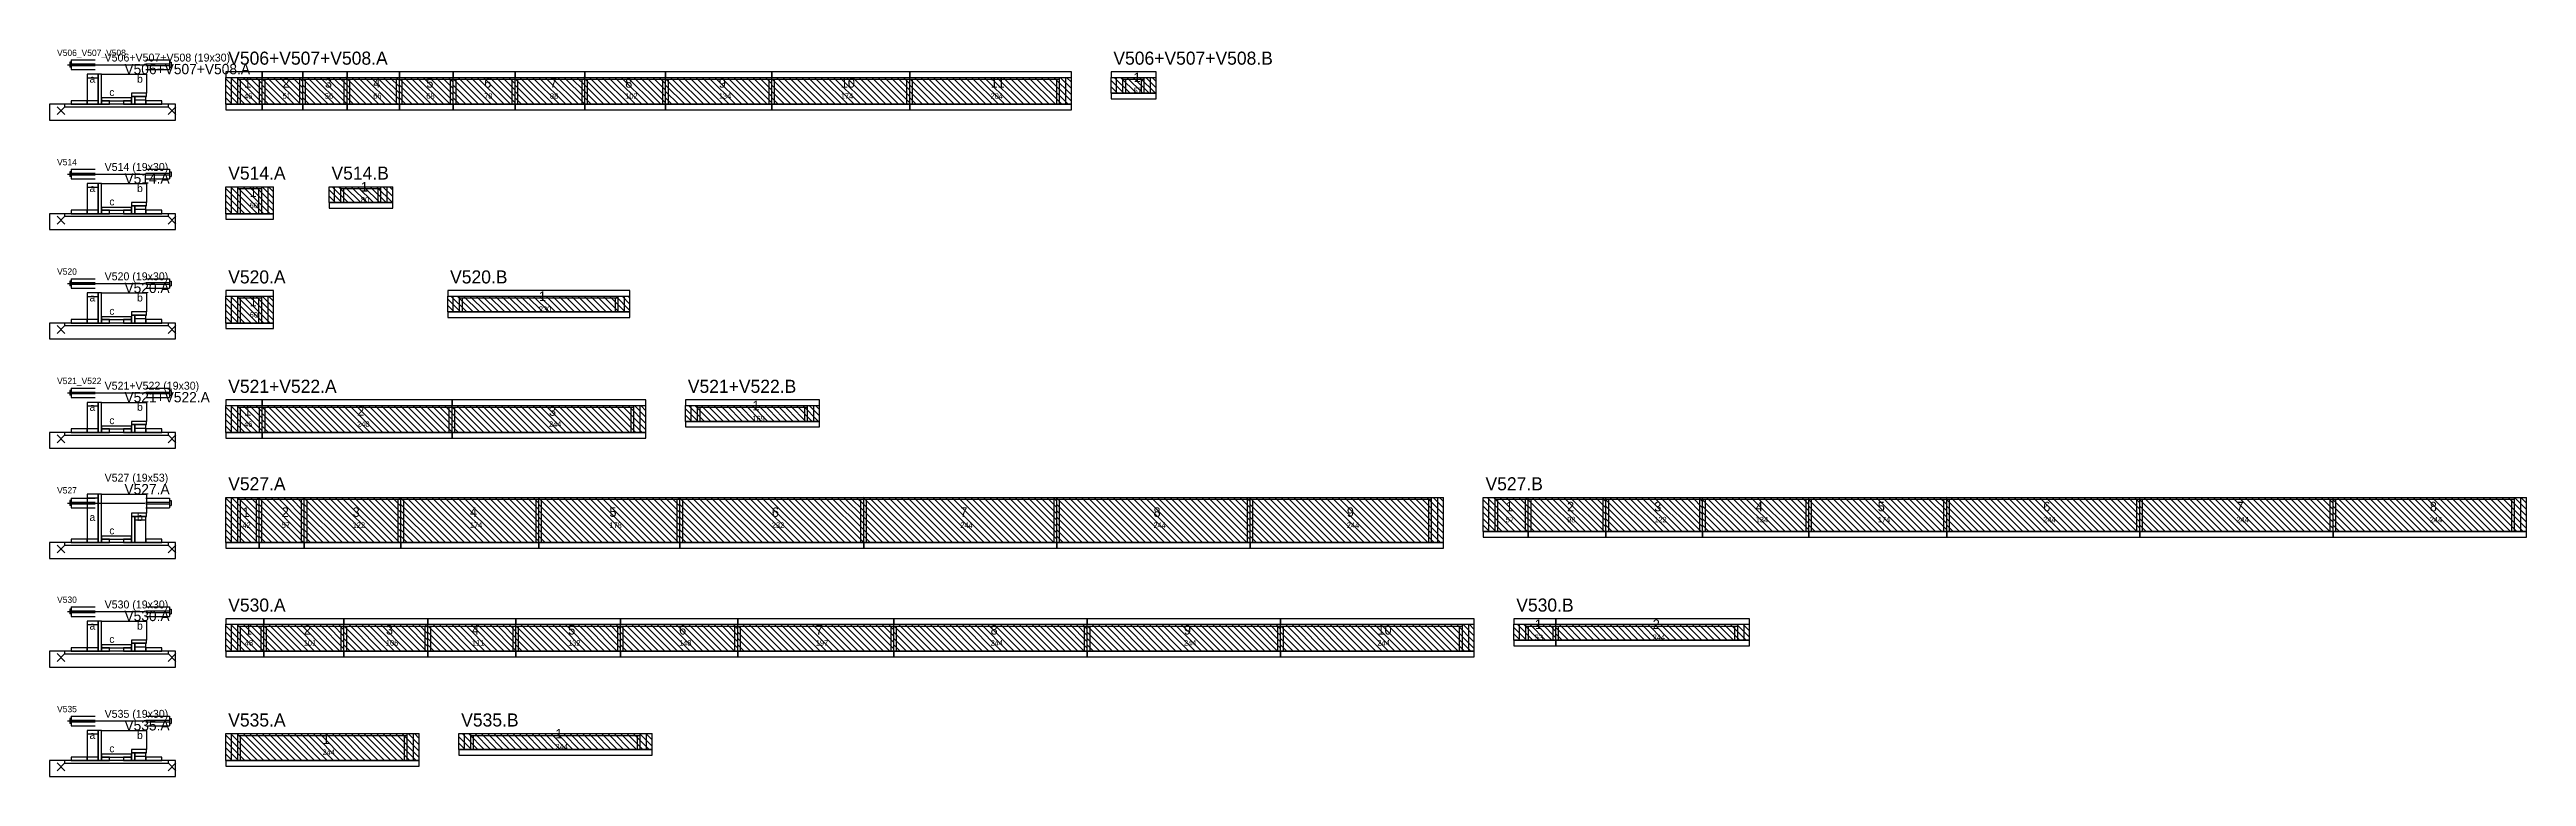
# Model space of a CAD drawing. Header units: metres. Extents: x -10 to 74425, y -2037 to 26.
# Drawn here: x 7184 to 10310, y -2008 to -1091 of the extents above; entities that cross this region are included whole.
import ezdxf

# ---------------------------------------------------------------- set-up
doc = ezdxf.new("R2010")
doc.units = ezdxf.units.M
doc.layers.add('LABELS', color=3, linetype='Continuous')
doc.layers.add('VIGAS', color=7, linetype='Continuous')

msp = doc.modelspace()

# ---------------------------------------------------------------- texts
at = {"layer": 'LABELS'}
for s, p in [('V506_V507_V508', (7193.4, -1099)), ('V514', (7193.4, -1237)), ('V520', (7193.4, -1375)), ('V521_V522', (7193.4, -1513)), ('V527', (7193.4, -1651)), ('V530', (7193.4, -1789)), ('V535', (7193.4, -1927))]:
    msp.add_text(s, height=8, dxfattribs=at).set_placement(p)
at = {"layer": 'VIGAS'}
for s, height, p in [('V506+V507+V508.A', 16.5, (7409.4, -1110)), ('V506+V507+V508.B', 16.5, (8526.4, -1110)), ('a', 9.6, (7234.4, -1132.7)), ('V506+V507+V508 (19x30)', 10, (7253.4, -1106)), ('V506+V507+V508.A', 13, (7278.4, -1122)), ('b', 9.6, (7294.4, -1132.7)), ('1', 12, (8551.9, -1132)), ('c', 9.6, (7259.4, -1149.5)), ('46', 7, (7429.4, -1153)), ('1', 12, (7429.4, -1139)), ('51', 7, (7477.9, -1153)), ('2', 12, (7477.9, -1139)), ('56', 7, (7531.4, -1153)), ('3', 12, (7531.4, -1139)), ('4', 12, (7592.4, -1139)), ('66', 7, (7592.4, -1153)), ('68', 7, (7659.4, -1153)), ('5', 12, (7659.4, -1139)), ('78', 7, (7732.4, -1153)), ('6', 12, (7732.4, -1139)), ('88', 7, (7815.4, -1153)), ('7', 12, (7815.4, -1139)), ('8', 12, (7910.4, -1139)), ('102', 7, (7910.4, -1153)), ('134', 7, (8028.4, -1153)), ('9', 12, (8028.4, -1139)), ('174', 7, (8182.4, -1153)), ('10', 12, (8182.4, -1139)), ('204', 7, (8371.4, -1153)), ('11', 12, (8371.4, -1139)), ('57', 7, (8551.9, -1146)), ('V514 (19x30)', 10, (7253.4, -1244)), ('V514.A', 13, (7278.4, -1260)), ('V514.A', 16.5, (7409.4, -1255)), ('V514.B', 16.5, (7539.7, -1255)), ('a', 9.6, (7234.4, -1270.7)), ('c', 9.6, (7259.4, -1287.5)), ('b', 9.6, (7294.4, -1270.7)), ('1', 12, (7436.5, -1277)), ('80', 7, (7576.8, -1284)), ('1', 12, (7576.8, -1270)), ('60', 7, (7436.5, -1291)), ('V520 (19x30)', 10, (7253.4, -1382)), ('V520.A', 16.5, (7409.4, -1386)), ('V520.B', 16.5, (7689.4, -1386)), ('a', 9.6, (7234.4, -1408.7)), ('V520.A', 13, (7278.4, -1398)), ('b', 9.6, (7294.4, -1408.7)), ('1', 12, (7436.5, -1415)), ('1', 12, (7801.4, -1408)), ('c', 9.6, (7259.4, -1425.5)), ('60', 7, (7436.5, -1429)), ('230', 7, (7801.4, -1422)), ('V521+V522 (19x30)', 10, (7253.4, -1520)), ('V521+V522.A', 13, (7278.4, -1536)), ('V521+V522.A', 16.5, (7409.4, -1524)), ('V521+V522.B', 16.5, (7989.4, -1524)), ('a', 9.6, (7234.4, -1546.7)), ('c', 9.6, (7259.4, -1563.5)), ('b', 9.6, (7294.4, -1546.7)), ('46', 7, (7429.4, -1567)), ('1', 12, (7429.4, -1553)), ('240', 7, (7572.1, -1567)), ('2', 12, (7572.1, -1553)), ('244', 7, (7814.1, -1567)), ('3', 12, (7814.1, -1553)), ('169', 7, (8070.9, -1560)), ('1', 12, (8070.9, -1546)), ('V527 (19x53)', 10, (7253.4, -1636)), ('V527.A', 13, (7278.4, -1652)), ('V527.A', 16.5, (7409.4, -1647)), ('V527.B', 16.5, (8996, -1647)), ('a', 9.6, (7234.4, -1685.7)), ('b', 9.6, (7294.4, -1685.7)), ('42', 7, (7427.4, -1694.5)), ('1', 12, (7427.4, -1680.5)), ('57', 7, (7476.9, -1694.5)), ('2', 12, (7476.9, -1680.5)), ('3', 12, (7566.4, -1680.5)), ('122', 7, (7566.4, -1694.5)), ('4', 12, (7714.4, -1680.5)), ('174', 7, (7714.4, -1694.5)), ('5', 12, (7890.4, -1680.5)), ('178', 7, (7890.4, -1694.5)), ('232', 7, (8095.4, -1694.5)), ('6', 12, (8095.4, -1680.5)), ('244', 7, (8333.2, -1694.5)), ('7', 12, (8333.2, -1680.5)), ('244', 7, (8577, -1694.5)), ('8', 12, (8577, -1680.5)), ('244', 7, (8821, -1694.5)), ('9', 12, (8821, -1680.5)), ('57', 7, (9021.5, -1687.5)), ('1', 12, (9021.5, -1673.5)), ('98', 7, (9099, -1687.5)), ('2', 12, (9099, -1673.5)), ('3', 12, (9209, -1673.5)), ('122', 7, (9209, -1687.5)), ('4', 12, (9337, -1673.5)), ('134', 7, (9337, -1687.5)), ('5', 12, (9491, -1673.5)), ('174', 7, (9491, -1687.5)), ('244', 7, (9699.8, -1687.5)), ('6', 12, (9699.8, -1673.5)), ('244', 7, (9943.6, -1687.5)), ('7', 12, (9943.6, -1673.5)), ('244', 7, (10187.6, -1687.5)), ('8', 12, (10187.6, -1673.5)), ('c', 9.6, (7259.4, -1702.5)), ('V530 (19x30)', 10, (7253.4, -1796)), ('V530.A', 13, (7278.4, -1812)), ('b', 9.6, (7294.4, -1822.7)), ('V530.A', 16.5, (7409.4, -1800)), ('V530.B', 16.5, (9034.8, -1800)), ('1', 12, (9058.3, -1822)), ('2', 12, (9207, -1822)), ('a', 9.6, (7234.4, -1822.7)), ('c', 9.6, (7259.4, -1839.5)), ('48', 7, (7430.4, -1843)), ('1', 12, (7430.4, -1829)), ('101', 7, (7504.9, -1843)), ('2', 12, (7504.9, -1829)), ('3', 12, (7608.4, -1829)), ('106', 7, (7608.4, -1843)), ('4', 12, (7716.9, -1829)), ('111', 7, (7716.9, -1843)), ('5', 12, (7838.4, -1829)), ('132', 7, (7838.4, -1843)), ('148', 7, (7978.4, -1843)), ('6', 12, (7978.4, -1829)), ('197', 7, (8150.9, -1843)), ('7', 12, (8150.9, -1829)), ('244', 7, (8371.4, -1843)), ('8', 12, (8371.4, -1829)), ('244', 7, (8615.4, -1843)), ('9', 12, (8615.4, -1829)), ('244', 7, (8859.6, -1843)), ('10', 12, (8859.6, -1829)), ('53', 7, (9058.3, -1836)), ('244', 7, (9207, -1836)), ('V535 (19x30)', 10, (7253.4, -1934)), ('V535.A', 13, (7278.4, -1950)), ('V535.A', 16.5, (7409.4, -1945)), ('V535.B', 16.5, (7703.4, -1945)), ('a', 9.6, (7234.4, -1960.7)), ('b', 9.6, (7294.4, -1960.7)), ('1', 12, (7528.4, -1967)), ('244', 7, (7822.4, -1974)), ('1', 12, (7822.4, -1960)), ('c', 9.6, (7259.4, -1977.5)), ('244', 7, (7528.4, -1981))]:
    msp.add_text(s, height=height, dxfattribs=at).set_placement(p)

# ---------------------------------------------------------------- linework, layer by layer
at = {"layer": 'VIGAS'}
for p, q in [((7206.4, -1110), (7304.4, -1110)), ((7209.4, -1107), (7209.4, -1113)), ((7211.4, -1107), (7209.4, -1107)), ((7211.4, -1113), (7209.4, -1113)), ((7211.4, -1104), (7241.4, -1104)), ((7211.4, -1104), (7211.4, -1116)), ((7211.4, -1109), (7241.4, -1109)), ((7211.4, -1111), (7241.4, -1111)), ((7211.4, -1116), (7241.4, -1116)), ((7305.4, -1104), (7335.4, -1104)), ((7305.4, -1109), (7335.4, -1109)), ((7305.4, -1111), (7335.4, -1111)), ((7305.4, -1116), (7335.4, -1116)), ((7335.4, -1104), (7335.4, -1116)), ((7335.4, -1107), (7337.4, -1107)), ((7335.4, -1113), (7337.4, -1113)), ((7337.4, -1107), (7337.4, -1113)), ((7406.4, -1126), (7452.4, -1126)), ((7406.4, -1160), (7406.4, -1126)), ((7438.4, -1160), (7406.4, -1128)), ((7430.4, -1160), (7406.4, -1136)), ((7422.4, -1160), (7406.4, -1144)), ((7414.4, -1160), (7406.4, -1152)), ((7446.4, -1160), (7412.4, -1126)), ((7413.4, -1160), (7413.4, -1126)), ((7452.4, -1158), (7420.4, -1126)), ((7421.4, -1160), (7421.4, -1126)), ((7421.4, -1128.2), (7452.4, -1128.2)), ((7424.9, -1160), (7424.9, -1128.2)), ((7452.4, -1150), (7428.4, -1126)), ((7452.4, -1142), (7436.4, -1126)), ((7452.4, -1134), (7444.4, -1126)), ((7448.9, -1160), (7448.9, -1128.2)), ((7452.4, -1160), (7452.4, -1126)), ((7452.4, -1160), (7452.4, -1126)), ((7452.4, -1126), (7503.4, -1126)), ((7452.4, -1160), (7452.4, -1126)), ((7452.4, -1160), (7452.4, -1126)), ((7452.4, -1160), (7452.4, -1126)), ((7452.4, -1126), (7452.4, -1126)), ((7484.4, -1160), (7452.4, -1128)), ((7452.4, -1128.2), (7503.4, -1128.2)), ((7476.4, -1160), (7452.4, -1136)), ((7468.4, -1160), (7452.4, -1144)), ((7460.4, -1160), (7452.4, -1152)), ((7455.9, -1160), (7455.9, -1128.2)), ((7492.4, -1160), (7458.4, -1126)), ((7500.4, -1160), (7466.4, -1126)), ((7503.4, -1155), (7474.4, -1126)), ((7503.4, -1147), (7482.4, -1126)), ((7503.4, -1139), (7490.4, -1126)), ((7503.4, -1131), (7498.4, -1126)), ((7499.9, -1160), (7499.9, -1128.2)), ((7503.4, -1160), (7503.4, -1126)), ((7503.4, -1160), (7503.4, -1126)), ((7503.4, -1126), (7559.4, -1126)), ((7503.4, -1160), (7503.4, -1126)), ((7503.4, -1160), (7503.4, -1126)), ((7503.4, -1160), (7503.4, -1126)), ((7535.4, -1160), (7503.4, -1128)), ((7503.4, -1128.2), (7559.4, -1128.2)), ((7527.4, -1160), (7503.4, -1136)), ((7519.4, -1160), (7503.4, -1144)), ((7511.4, -1160), (7503.4, -1152)), ((7506.9, -1160), (7506.9, -1128.2)), ((7543.4, -1160), (7509.4, -1126)), ((7551.4, -1160), (7517.4, -1126)), ((7559.4, -1160), (7525.4, -1126)), ((7559.4, -1152), (7533.4, -1126)), ((7559.4, -1144), (7541.4, -1126)), ((7559.4, -1136), (7549.4, -1126)), ((7555.9, -1160), (7555.9, -1128.2)), ((7559.4, -1128), (7557.4, -1126)), ((7559.4, -1160), (7559.4, -1126)), ((7559.4, -1160), (7559.4, -1126)), ((7559.4, -1126), (7625.4, -1126)), ((7559.4, -1160), (7559.4, -1126)), ((7559.4, -1160), (7559.4, -1126)), ((7559.4, -1160), (7559.4, -1126)), ((7591.4, -1160), (7559.4, -1128)), ((7559.4, -1128.2), (7625.4, -1128.2)), ((7583.4, -1160), (7559.4, -1136)), ((7575.4, -1160), (7559.4, -1144)), ((7567.4, -1160), (7559.4, -1152)), ((7562.9, -1160), (7562.9, -1128.2)), ((7599.4, -1160), (7565.4, -1126)), ((7607.4, -1160), (7573.4, -1126)), ((7615.4, -1160), (7581.4, -1126)), ((7623.4, -1160), (7589.4, -1126)), ((7625.4, -1154), (7597.4, -1126)), ((7625.4, -1146), (7605.4, -1126)), ((7625.4, -1138), (7613.4, -1126)), ((7625.4, -1130), (7621.4, -1126)), ((7621.9, -1160), (7621.9, -1128.2)), ((7625.4, -1160), (7625.4, -1126)), ((7625.4, -1160), (7625.4, -1126)), ((7625.4, -1126), (7693.4, -1126)), ((7625.4, -1160), (7625.4, -1126)), ((7625.4, -1160), (7625.4, -1126)), ((7625.4, -1160), (7625.4, -1126)), ((7657.4, -1160), (7625.4, -1128)), ((7625.4, -1128.2), (7693.4, -1128.2)), ((7649.4, -1160), (7625.4, -1136)), ((7641.4, -1160), (7625.4, -1144)), ((7633.4, -1160), (7625.4, -1152)), ((7628.9, -1160), (7628.9, -1128.2)), ((7665.4, -1160), (7631.4, -1126)), ((7673.4, -1160), (7639.4, -1126)), ((7681.4, -1160), (7647.4, -1126)), ((7689.4, -1160), (7655.4, -1126)), ((7693.4, -1156), (7663.4, -1126)), ((7693.4, -1148), (7671.4, -1126)), ((7693.4, -1140), (7679.4, -1126)), ((7693.4, -1132), (7687.4, -1126)), ((7689.9, -1160), (7689.9, -1128.2)), ((7693.4, -1160), (7693.4, -1126)), ((7693.4, -1160), (7693.4, -1126)), ((7693.4, -1126), (7771.4, -1126)), ((7693.4, -1160), (7693.4, -1126)), ((7693.4, -1160), (7693.4, -1126)), ((7693.4, -1160), (7693.4, -1126)), ((7725.4, -1160), (7693.4, -1128)), ((7693.4, -1128.2), (7771.4, -1128.2)), ((7717.4, -1160), (7693.4, -1136)), ((7709.4, -1160), (7693.4, -1144)), ((7701.4, -1160), (7693.4, -1152)), ((7696.9, -1160), (7696.9, -1128.2)), ((7733.4, -1160), (7699.4, -1126)), ((7741.4, -1160), (7707.4, -1126)), ((7749.4, -1160), (7715.4, -1126)), ((7757.4, -1160), (7723.4, -1126)), ((7765.4, -1160), (7731.4, -1126)), ((7771.4, -1158), (7739.4, -1126)), ((7771.4, -1150), (7747.4, -1126)), ((7771.4, -1142), (7755.4, -1126)), ((7771.4, -1134), (7763.4, -1126)), ((7767.9, -1160), (7767.9, -1128.2)), ((7771.4, -1160), (7771.4, -1126)), ((7771.4, -1160), (7771.4, -1126)), ((7771.4, -1126), (7859.4, -1126)), ((7771.4, -1160), (7771.4, -1126)), ((7771.4, -1160), (7771.4, -1126)), ((7771.4, -1160), (7771.4, -1126)), ((7771.4, -1126), (7771.4, -1126)), ((7803.4, -1160), (7771.4, -1128)), ((7771.4, -1128.2), (7859.4, -1128.2)), ((7795.4, -1160), (7771.4, -1136)), ((7787.4, -1160), (7771.4, -1144)), ((7779.4, -1160), (7771.4, -1152)), ((7774.9, -1160), (7774.9, -1128.2)), ((7811.4, -1160), (7777.4, -1126)), ((7819.4, -1160), (7785.4, -1126)), ((7827.4, -1160), (7793.4, -1126)), ((7835.4, -1160), (7801.4, -1126)), ((7843.4, -1160), (7809.4, -1126)), ((7851.4, -1160), (7817.4, -1126)), ((7859.4, -1160), (7825.4, -1126)), ((7859.4, -1152), (7833.4, -1126)), ((7859.4, -1144), (7841.4, -1126)), ((7859.4, -1136), (7849.4, -1126)), ((7855.9, -1160), (7855.9, -1128.2)), ((7859.4, -1128), (7857.4, -1126)), ((7859.4, -1160), (7859.4, -1126)), ((7859.4, -1160), (7859.4, -1126)), ((7859.4, -1126), (7961.4, -1126)), ((7859.4, -1160), (7859.4, -1126)), ((7859.4, -1160), (7859.4, -1126)), ((7859.4, -1160), (7859.4, -1126)), ((7891.4, -1160), (7859.4, -1128)), ((7859.4, -1128.2), (7961.4, -1128.2)), ((7883.4, -1160), (7859.4, -1136)), ((7875.4, -1160), (7859.4, -1144)), ((7867.4, -1160), (7859.4, -1152)), ((7862.9, -1160), (7862.9, -1128.2)), ((7899.4, -1160), (7865.4, -1126)), ((7907.4, -1160), (7873.4, -1126)), ((7915.4, -1160), (7881.4, -1126)), ((7923.4, -1160), (7889.4, -1126)), ((7931.4, -1160), (7897.4, -1126)), ((7939.4, -1160), (7905.4, -1126)), ((7947.4, -1160), (7913.4, -1126)), ((7955.4, -1160), (7921.4, -1126)), ((7961.4, -1158), (7929.4, -1126)), ((7961.4, -1150), (7937.4, -1126)), ((7961.4, -1142), (7945.4, -1126)), ((7961.4, -1134), (7953.4, -1126)), ((7957.9, -1160), (7957.9, -1128.2)), ((7961.4, -1160), (7961.4, -1126)), ((7961.4, -1160), (7961.4, -1126)), ((7961.4, -1126), (8095.4, -1126)), ((7961.4, -1160), (7961.4, -1126)), ((7961.4, -1160), (7961.4, -1126)), ((7961.4, -1160), (7961.4, -1126)), ((7961.4, -1126), (7961.4, -1126)), ((7993.4, -1160), (7961.4, -1128)), ((7961.4, -1128.2), (8095.4, -1128.2)), ((7985.4, -1160), (7961.4, -1136)), ((7977.4, -1160), (7961.4, -1144)), ((7969.4, -1160), (7961.4, -1152)), ((7964.9, -1160), (7964.9, -1128.2)), ((8001.4, -1160), (7967.4, -1126)), ((8009.4, -1160), (7975.4, -1126)), ((8017.4, -1160), (7983.4, -1126)), ((8025.4, -1160), (7991.4, -1126)), ((8033.4, -1160), (7999.4, -1126)), ((8041.4, -1160), (8007.4, -1126)), ((8049.4, -1160), (8015.4, -1126)), ((8057.4, -1160), (8023.4, -1126)), ((8065.4, -1160), (8031.4, -1126)), ((8073.4, -1160), (8039.4, -1126)), ((8081.4, -1160), (8047.4, -1126)), ((8089.4, -1160), (8055.4, -1126)), ((8095.4, -1158), (8063.4, -1126)), ((8095.4, -1150), (8071.4, -1126)), ((8095.4, -1142), (8079.4, -1126)), ((8095.4, -1134), (8087.4, -1126)), ((8091.9, -1160), (8091.9, -1128.2)), ((8095.4, -1160), (8095.4, -1126)), ((8095.4, -1160), (8095.4, -1126)), ((8095.4, -1126), (8269.4, -1126)), ((8095.4, -1160), (8095.4, -1126)), ((8095.4, -1160), (8095.4, -1126)), ((8095.4, -1160), (8095.4, -1126)), ((8095.4, -1126), (8095.4, -1126)), ((8127.4, -1160), (8095.4, -1128)), ((8095.4, -1128.2), (8269.4, -1128.2)), ((8119.4, -1160), (8095.4, -1136)), ((8111.4, -1160), (8095.4, -1144)), ((8103.4, -1160), (8095.4, -1152)), ((8098.9, -1160), (8098.9, -1128.2)), ((8135.4, -1160), (8101.4, -1126)), ((8143.4, -1160), (8109.4, -1126)), ((8151.4, -1160), (8117.4, -1126)), ((8159.4, -1160), (8125.4, -1126)), ((8167.4, -1160), (8133.4, -1126)), ((8175.4, -1160), (8141.4, -1126)), ((8183.4, -1160), (8149.4, -1126)), ((8191.4, -1160), (8157.4, -1126)), ((8199.4, -1160), (8165.4, -1126)), ((8207.4, -1160), (8173.4, -1126)), ((8215.4, -1160), (8181.4, -1126)), ((8223.4, -1160), (8189.4, -1126)), ((8231.4, -1160), (8197.4, -1126)), ((8239.4, -1160), (8205.4, -1126)), ((8247.4, -1160), (8213.4, -1126)), ((8255.4, -1160), (8221.4, -1126)), ((8263.4, -1160), (8229.4, -1126)), ((8269.4, -1158), (8237.4, -1126)), ((8269.4, -1150), (8245.4, -1126)), ((8269.4, -1142), (8253.4, -1126)), ((8269.4, -1134), (8261.4, -1126)), ((8265.9, -1160), (8265.9, -1128.2)), ((8269.4, -1160), (8269.4, -1126)), ((8269.4, -1160), (8269.4, -1126)), ((8269.4, -1126), (8473.4, -1126)), ((8269.4, -1160), (8269.4, -1126)), ((8269.4, -1160), (8269.4, -1126)), ((8269.4, -1160), (8269.4, -1126)), ((8269.4, -1126), (8269.4, -1126)), ((8301.4, -1160), (8269.4, -1128)), ((8269.4, -1128.2), (8458.4, -1128.2)), ((8293.4, -1160), (8269.4, -1136)), ((8285.4, -1160), (8269.4, -1144)), ((8277.4, -1160), (8269.4, -1152)), ((8272.9, -1160), (8272.9, -1128.2)), ((8309.4, -1160), (8275.4, -1126)), ((8317.4, -1160), (8283.4, -1126)), ((8325.4, -1160), (8291.4, -1126)), ((8333.4, -1160), (8299.4, -1126)), ((8341.4, -1160), (8307.4, -1126)), ((8349.4, -1160), (8315.4, -1126)), ((8357.4, -1160), (8323.4, -1126)), ((8365.4, -1160), (8331.4, -1126)), ((8373.4, -1160), (8339.4, -1126)), ((8381.4, -1160), (8347.4, -1126)), ((8389.4, -1160), (8355.4, -1126)), ((8397.4, -1160), (8363.4, -1126)), ((8405.4, -1160), (8371.4, -1126)), ((8413.4, -1160), (8379.4, -1126)), ((8421.4, -1160), (8387.4, -1126)), ((8429.4, -1160), (8395.4, -1126)), ((8437.4, -1160), (8403.4, -1126)), ((8445.4, -1160), (8411.4, -1126)), ((8453.4, -1160), (8419.4, -1126)), ((8461.4, -1160), (8427.4, -1126)), ((8469.4, -1160), (8435.4, -1126)), ((8473.4, -1156), (8443.4, -1126)), ((8473.4, -1148), (8451.4, -1126)), ((8454.9, -1160), (8454.9, -1128.2)), ((8458.4, -1160), (8458.4, -1126)), ((8473.4, -1140), (8459.4, -1126)), ((8466.4, -1160), (8466.4, -1126)), ((8473.4, -1132), (8467.4, -1126)), ((8473.4, -1160), (8473.4, -1126)), ((8523.4, -1126), (8580.4, -1126)), ((8523.4, -1146), (8523.4, -1126)), ((8539.4, -1146), (8523.4, -1130)), ((8531.4, -1146), (8523.4, -1138)), ((8523.4, -1146), (8580.4, -1146)), ((8523.4, -1146), (8523.4, -1146)), ((8547.4, -1146), (8527.4, -1126)), ((8530.4, -1146), (8530.4, -1126)), ((8555.4, -1146), (8535.4, -1126)), ((8538.4, -1146), (8538.4, -1126)), ((8538.4, -1128.2), (8565.4, -1128.2)), ((8538.4, -1146), (8541.9, -1146)), ((8541.9, -1146), (8541.9, -1128.2)), ((8563.4, -1146), (8543.4, -1126)), ((8571.4, -1146), (8551.4, -1126)), ((8579.4, -1146), (8559.4, -1126)), ((8561.9, -1146), (8561.9, -1128.2)), ((8561.9, -1146), (8565.4, -1146)), ((8565.4, -1146), (8565.4, -1126)), ((8580.4, -1139), (8567.4, -1126)), ((8573.4, -1146), (8573.4, -1126)), ((8580.4, -1131), (8575.4, -1126)), ((8580.4, -1146), (8580.4, -1126)), ((7193.4, -1173), (7203.4, -1163)), ((7193.4, -1163), (7203.4, -1173)), ((7333.4, -1173), (7343.4, -1163)), ((7333.4, -1163), (7343.4, -1173)), ((7406.4, -1160), (7452.4, -1160)), ((7406.4, -1160), (7406.4, -1160)), ((7421.4, -1160), (7424.9, -1160)), ((7448.9, -1160), (7452.4, -1160)), ((7452.4, -1160), (7503.4, -1160)), ((7452.4, -1160), (7455.9, -1160)), ((7452.4, -1160), (7452.4, -1160)), ((7499.9, -1160), (7503.4, -1160)), ((7503.4, -1160), (7559.4, -1160)), ((7503.4, -1160), (7506.9, -1160)), ((7503.4, -1160), (7503.4, -1160)), ((7555.9, -1160), (7559.4, -1160)), ((7559.4, -1160), (7625.4, -1160)), ((7559.4, -1160), (7562.9, -1160)), ((7559.4, -1160), (7559.4, -1160)), ((7621.9, -1160), (7625.4, -1160)), ((7625.4, -1160), (7693.4, -1160)), ((7625.4, -1160), (7628.9, -1160)), ((7625.4, -1160), (7625.4, -1160)), ((7689.9, -1160), (7693.4, -1160)), ((7693.4, -1160), (7771.4, -1160)), ((7693.4, -1160), (7696.9, -1160)), ((7693.4, -1160), (7693.4, -1160)), ((7767.9, -1160), (7771.4, -1160)), ((7771.4, -1160), (7859.4, -1160)), ((7771.4, -1160), (7774.9, -1160)), ((7771.4, -1160), (7771.4, -1160)), ((7855.9, -1160), (7859.4, -1160)), ((7859.4, -1160), (7961.4, -1160)), ((7859.4, -1160), (7862.9, -1160)), ((7859.4, -1160), (7859.4, -1160)), ((7957.9, -1160), (7961.4, -1160)), ((7961.4, -1160), (8095.4, -1160)), ((7961.4, -1160), (7964.9, -1160)), ((7961.4, -1160), (7961.4, -1160)), ((8091.9, -1160), (8095.4, -1160)), ((8095.4, -1160), (8269.4, -1160)), ((8095.4, -1160), (8098.9, -1160)), ((8095.4, -1160), (8095.4, -1160)), ((8265.9, -1160), (8269.4, -1160)), ((8269.4, -1160), (8473.4, -1160)), ((8269.4, -1160), (8272.9, -1160)), ((8269.4, -1160), (8269.4, -1160)), ((8454.9, -1160), (8458.4, -1160)), ((7206.4, -1248), (7304.4, -1248)), ((7209.4, -1245), (7209.4, -1251)), ((7211.4, -1245), (7209.4, -1245)), ((7211.4, -1242), (7241.4, -1242)), ((7211.4, -1242), (7211.4, -1254)), ((7211.4, -1247), (7241.4, -1247)), ((7211.4, -1249), (7241.4, -1249)), ((7305.4, -1242), (7335.4, -1242)), ((7305.4, -1247), (7335.4, -1247)), ((7305.4, -1249), (7335.4, -1249)), ((7335.4, -1242), (7335.4, -1254)), ((7335.4, -1245), (7337.4, -1245)), ((7337.4, -1245), (7337.4, -1251)), ((7211.4, -1251), (7209.4, -1251)), ((7211.4, -1254), (7241.4, -1254)), ((7305.4, -1254), (7335.4, -1254)), ((7335.4, -1251), (7337.4, -1251)), ((7406.4, -1264), (7466.7, -1264)), ((7406.4, -1298), (7406.4, -1264)), ((7438.4, -1298), (7406.4, -1266)), ((7430.4, -1298), (7406.4, -1274)), ((7446.4, -1298), (7412.4, -1264)), ((7413.4, -1298), (7413.4, -1264)), ((7454.4, -1298), (7420.4, -1264)), ((7421.4, -1298), (7421.4, -1264)), ((7421.4, -1266.2), (7451.7, -1266.2)), ((7424.9, -1298), (7424.9, -1266.2)), ((7462.4, -1298), (7428.4, -1264)), ((7466.7, -1294.3), (7436.4, -1264)), ((7466.7, -1286.3), (7444.4, -1264)), ((7448.2, -1298), (7448.2, -1266.2)), ((7451.7, -1298), (7451.7, -1264)), ((7466.7, -1278.3), (7452.4, -1264)), ((7459.7, -1298), (7459.7, -1264)), ((7466.7, -1270.3), (7460.4, -1264)), ((7466.7, -1298), (7466.7, -1264)), ((7536.7, -1264), (7617, -1264)), ((7536.7, -1284), (7536.7, -1264)), ((7552.7, -1284), (7536.7, -1268)), ((7544.7, -1284), (7536.7, -1276)), ((7560.7, -1284), (7540.7, -1264)), ((7543.7, -1284), (7543.7, -1264)), ((7568.7, -1284), (7548.7, -1264)), ((7551.7, -1284), (7551.7, -1264)), ((7551.7, -1266.2), (7602, -1266.2)), ((7555.2, -1284), (7555.2, -1266.2)), ((7576.7, -1284), (7556.7, -1264)), ((7584.7, -1284), (7564.7, -1264)), ((7592.7, -1284), (7572.7, -1264)), ((7600.7, -1284), (7580.7, -1264)), ((7608.7, -1284), (7588.7, -1264)), ((7616.7, -1284), (7596.7, -1264)), ((7598.5, -1284), (7598.5, -1266.2)), ((7602, -1284), (7602, -1264)), ((7617, -1276.3), (7604.7, -1264)), ((7610, -1284), (7610, -1264)), ((7617, -1268.3), (7612.7, -1264)), ((7617, -1284), (7617, -1264)), ((7193.4, -1311), (7203.4, -1301)), ((7193.4, -1301), (7203.4, -1311)), ((7333.4, -1311), (7343.4, -1301)), ((7333.4, -1301), (7343.4, -1311)), ((7422.4, -1298), (7406.4, -1282)), ((7414.4, -1298), (7406.4, -1290)), ((7406.4, -1298), (7466.7, -1298)), ((7406.4, -1298), (7406.4, -1298)), ((7421.4, -1298), (7424.9, -1298)), ((7448.2, -1298), (7451.7, -1298)), ((7536.7, -1284), (7617, -1284)), ((7536.7, -1284), (7536.7, -1284)), ((7551.7, -1284), (7555.2, -1284)), ((7598.5, -1284), (7602, -1284)), ((7206.4, -1386), (7304.4, -1386)), ((7209.4, -1383), (7209.4, -1389)), ((7211.4, -1383), (7209.4, -1383)), ((7211.4, -1389), (7209.4, -1389)), ((7211.4, -1380), (7241.4, -1380)), ((7211.4, -1380), (7211.4, -1392)), ((7211.4, -1385), (7241.4, -1385)), ((7211.4, -1387), (7241.4, -1387)), ((7211.4, -1392), (7241.4, -1392)), ((7305.4, -1380), (7335.4, -1380)), ((7305.4, -1385), (7335.4, -1385)), ((7305.4, -1387), (7335.4, -1387)), ((7305.4, -1392), (7335.4, -1392)), ((7335.4, -1380), (7335.4, -1392)), ((7335.4, -1383), (7337.4, -1383)), ((7335.4, -1389), (7337.4, -1389)), ((7337.4, -1383), (7337.4, -1389)), ((7406.4, -1402), (7466.7, -1402)), ((7406.4, -1436), (7406.4, -1402)), ((7438.4, -1436), (7406.4, -1404)), ((7446.4, -1436), (7412.4, -1402)), ((7413.4, -1436), (7413.4, -1402)), ((7454.4, -1436), (7420.4, -1402)), ((7421.4, -1436), (7421.4, -1402)), ((7421.4, -1404.2), (7451.7, -1404.2)), ((7424.9, -1436), (7424.9, -1404.2)), ((7462.4, -1436), (7428.4, -1402)), ((7466.7, -1432.3), (7436.4, -1402)), ((7466.7, -1424.3), (7444.4, -1402)), ((7448.2, -1436), (7448.2, -1404.2)), ((7451.7, -1436), (7451.7, -1402)), ((7466.7, -1416.3), (7452.4, -1402)), ((7459.7, -1436), (7459.7, -1402)), ((7466.7, -1408.3), (7460.4, -1402)), ((7466.7, -1436), (7466.7, -1402)), ((7686.4, -1402), (7916.4, -1402)), ((7686.4, -1422), (7686.4, -1402)), ((7702.4, -1422), (7686.4, -1406)), ((7710.4, -1422), (7690.4, -1402)), ((7693.4, -1422), (7693.4, -1402)), ((7718.4, -1422), (7698.4, -1402)), ((7701.4, -1422), (7701.4, -1402)), ((7701.4, -1404.2), (7901.4, -1404.2)), ((7704.9, -1422), (7704.9, -1404.2)), ((7726.4, -1422), (7706.4, -1402)), ((7734.4, -1422), (7714.4, -1402)), ((7742.4, -1422), (7722.4, -1402)), ((7750.4, -1422), (7730.4, -1402)), ((7758.4, -1422), (7738.4, -1402)), ((7766.4, -1422), (7746.4, -1402)), ((7774.4, -1422), (7754.4, -1402)), ((7782.4, -1422), (7762.4, -1402)), ((7790.4, -1422), (7770.4, -1402)), ((7798.4, -1422), (7778.4, -1402)), ((7806.4, -1422), (7786.4, -1402)), ((7814.4, -1422), (7794.4, -1402)), ((7822.4, -1422), (7802.4, -1402)), ((7830.4, -1422), (7810.4, -1402)), ((7838.4, -1422), (7818.4, -1402)), ((7846.4, -1422), (7826.4, -1402)), ((7854.4, -1422), (7834.4, -1402)), ((7862.4, -1422), (7842.4, -1402)), ((7870.4, -1422), (7850.4, -1402)), ((7878.4, -1422), (7858.4, -1402)), ((7886.4, -1422), (7866.4, -1402)), ((7894.4, -1422), (7874.4, -1402)), ((7902.4, -1422), (7882.4, -1402)), ((7910.4, -1422), (7890.4, -1402)), ((7897.9, -1422), (7897.9, -1404.2)), ((7916.4, -1420), (7898.4, -1402)), ((7901.4, -1422), (7901.4, -1402)), ((7916.4, -1412), (7906.4, -1402)), ((7909.4, -1422), (7909.4, -1402)), ((7916.4, -1404), (7914.4, -1402)), ((7916.4, -1422), (7916.4, -1402)), ((7430.4, -1436), (7406.4, -1412)), ((7422.4, -1436), (7406.4, -1420)), ((7414.4, -1436), (7406.4, -1428)), ((7406.4, -1436), (7466.7, -1436)), ((7406.4, -1436), (7406.4, -1436)), ((7421.4, -1436), (7424.9, -1436)), ((7448.2, -1436), (7451.7, -1436)), ((7694.4, -1422), (7686.4, -1414)), ((7686.4, -1422), (7916.4, -1422)), ((7686.4, -1422), (7686.4, -1422)), ((7701.4, -1422), (7704.9, -1422)), ((7897.9, -1422), (7901.4, -1422)), ((7193.4, -1449), (7203.4, -1439)), ((7193.4, -1439), (7203.4, -1449)), ((7333.4, -1449), (7343.4, -1439)), ((7333.4, -1439), (7343.4, -1449)), ((7206.4, -1524), (7304.4, -1524)), ((7209.4, -1521), (7209.4, -1527)), ((7211.4, -1521), (7209.4, -1521)), ((7211.4, -1527), (7209.4, -1527)), ((7211.4, -1518), (7241.4, -1518)), ((7211.4, -1518), (7211.4, -1530)), ((7211.4, -1523), (7241.4, -1523)), ((7211.4, -1525), (7241.4, -1525)), ((7211.4, -1530), (7241.4, -1530)), ((7305.4, -1518), (7335.4, -1518)), ((7305.4, -1523), (7335.4, -1523)), ((7305.4, -1525), (7335.4, -1525)), ((7305.4, -1530), (7335.4, -1530)), ((7335.4, -1518), (7335.4, -1530)), ((7335.4, -1521), (7337.4, -1521)), ((7335.4, -1527), (7337.4, -1527)), ((7337.4, -1521), (7337.4, -1527)), ((7406.4, -1540), (7452.4, -1540)), ((7406.4, -1574), (7406.4, -1540)), ((7438.4, -1574), (7406.4, -1542)), ((7430.4, -1574), (7406.4, -1550)), ((7422.4, -1574), (7406.4, -1558)), ((7446.4, -1574), (7412.4, -1540)), ((7413.4, -1574), (7413.4, -1540)), ((7452.4, -1572), (7420.4, -1540)), ((7421.4, -1574), (7421.4, -1540)), ((7421.4, -1542.2), (7452.4, -1542.2)), ((7424.9, -1574), (7424.9, -1542.2)), ((7452.4, -1564), (7428.4, -1540)), ((7452.4, -1556), (7436.4, -1540)), ((7452.4, -1548), (7444.4, -1540)), ((7448.9, -1574), (7448.9, -1542.2)), ((7452.4, -1574), (7452.4, -1540)), ((7452.4, -1574), (7452.4, -1540)), ((7452.4, -1540), (7691.9, -1540)), ((7452.4, -1574), (7452.4, -1540)), ((7452.4, -1574), (7452.4, -1540)), ((7452.4, -1574), (7452.4, -1540)), ((7452.4, -1540), (7452.4, -1540)), ((7484.4, -1574), (7452.4, -1542)), ((7452.4, -1542.2), (7691.9, -1542.2)), ((7476.4, -1574), (7452.4, -1550)), ((7468.4, -1574), (7452.4, -1558)), ((7455.9, -1574), (7455.9, -1542.2)), ((7492.4, -1574), (7458.4, -1540)), ((7500.4, -1574), (7466.4, -1540)), ((7508.4, -1574), (7474.4, -1540)), ((7516.4, -1574), (7482.4, -1540)), ((7524.4, -1574), (7490.4, -1540)), ((7532.4, -1574), (7498.4, -1540)), ((7540.4, -1574), (7506.4, -1540)), ((7548.4, -1574), (7514.4, -1540)), ((7556.4, -1574), (7522.4, -1540)), ((7564.4, -1574), (7530.4, -1540)), ((7572.4, -1574), (7538.4, -1540)), ((7580.4, -1574), (7546.4, -1540)), ((7588.4, -1574), (7554.4, -1540)), ((7596.4, -1574), (7562.4, -1540)), ((7604.4, -1574), (7570.4, -1540)), ((7612.4, -1574), (7578.4, -1540)), ((7620.4, -1574), (7586.4, -1540)), ((7628.4, -1574), (7594.4, -1540)), ((7636.4, -1574), (7602.4, -1540)), ((7644.4, -1574), (7610.4, -1540)), ((7652.4, -1574), (7618.4, -1540)), ((7660.4, -1574), (7626.4, -1540)), ((7668.4, -1574), (7634.4, -1540)), ((7676.4, -1574), (7642.4, -1540)), ((7684.4, -1574), (7650.4, -1540)), ((7691.9, -1573.5), (7658.4, -1540)), ((7691.9, -1565.5), (7666.4, -1540)), ((7691.9, -1557.5), (7674.4, -1540)), ((7691.9, -1549.5), (7682.4, -1540)), ((7688.4, -1574), (7688.4, -1542.2)), ((7691.9, -1541.5), (7690.4, -1540)), ((7691.9, -1574), (7691.9, -1540)), ((7691.9, -1574), (7691.9, -1540)), ((7691.9, -1540), (7936.4, -1540)), ((7691.9, -1574), (7691.9, -1540)), ((7691.9, -1574), (7691.9, -1540)), ((7691.9, -1574), (7691.9, -1540)), ((7723.9, -1574), (7691.9, -1542)), ((7691.9, -1542.2), (7921.4, -1542.2)), ((7715.9, -1574), (7691.9, -1550)), ((7707.9, -1574), (7691.9, -1558)), ((7695.4, -1574), (7695.4, -1542.2)), ((7731.9, -1574), (7697.9, -1540)), ((7739.9, -1574), (7705.9, -1540)), ((7747.9, -1574), (7713.9, -1540)), ((7755.9, -1574), (7721.9, -1540)), ((7763.9, -1574), (7729.9, -1540)), ((7771.9, -1574), (7737.9, -1540)), ((7779.9, -1574), (7745.9, -1540)), ((7787.9, -1574), (7753.9, -1540)), ((7795.9, -1574), (7761.9, -1540)), ((7803.9, -1574), (7769.9, -1540)), ((7811.9, -1574), (7777.9, -1540)), ((7819.9, -1574), (7785.9, -1540)), ((7827.9, -1574), (7793.9, -1540)), ((7835.9, -1574), (7801.9, -1540)), ((7843.9, -1574), (7809.9, -1540)), ((7851.9, -1574), (7817.9, -1540)), ((7859.9, -1574), (7825.9, -1540)), ((7867.9, -1574), (7833.9, -1540)), ((7875.9, -1574), (7841.9, -1540)), ((7883.9, -1574), (7849.9, -1540)), ((7891.9, -1574), (7857.9, -1540)), ((7899.9, -1574), (7865.9, -1540)), ((7907.9, -1574), (7873.9, -1540)), ((7915.9, -1574), (7881.9, -1540)), ((7923.9, -1574), (7889.9, -1540)), ((7931.9, -1574), (7897.9, -1540)), ((7936.4, -1570.5), (7905.9, -1540)), ((7936.4, -1562.5), (7913.9, -1540)), ((7917.9, -1574), (7917.9, -1542.2)), ((7921.4, -1574), (7921.4, -1540)), ((7936.4, -1554.5), (7921.9, -1540)), ((7929.4, -1574), (7929.4, -1540)), ((7936.4, -1546.5), (7929.9, -1540)), ((7936.4, -1574), (7936.4, -1540)), ((7986.4, -1540), (8155.4, -1540)), ((7986.4, -1560), (7986.4, -1540)), ((8002.4, -1560), (7986.4, -1544)), ((7994.4, -1560), (7986.4, -1552)), ((7986.4, -1560), (8155.4, -1560)), ((7986.4, -1560), (7986.4, -1560)), ((8010.4, -1560), (7990.4, -1540)), ((7993.4, -1560), (7993.4, -1540)), ((8018.4, -1560), (7998.4, -1540)), ((8001.4, -1560), (8001.4, -1540)), ((8001.4, -1542.2), (8140.4, -1542.2)), ((8001.4, -1560), (8004.9, -1560)), ((8004.9, -1560), (8004.9, -1542.2)), ((8026.4, -1560), (8006.4, -1540)), ((8034.4, -1560), (8014.4, -1540)), ((8042.4, -1560), (8022.4, -1540)), ((8050.4, -1560), (8030.4, -1540)), ((8058.4, -1560), (8038.4, -1540)), ((8066.4, -1560), (8046.4, -1540)), ((8074.4, -1560), (8054.4, -1540)), ((8082.4, -1560), (8062.4, -1540)), ((8090.4, -1560), (8070.4, -1540)), ((8098.4, -1560), (8078.4, -1540)), ((8106.4, -1560), (8086.4, -1540)), ((8114.4, -1560), (8094.4, -1540)), ((8122.4, -1560), (8102.4, -1540)), ((8130.4, -1560), (8110.4, -1540)), ((8138.4, -1560), (8118.4, -1540)), ((8146.4, -1560), (8126.4, -1540)), ((8154.4, -1560), (8134.4, -1540)), ((8136.9, -1560), (8136.9, -1542.2)), ((8136.9, -1560), (8140.4, -1560)), ((8140.4, -1560), (8140.4, -1540)), ((8155.4, -1553), (8142.4, -1540)), ((8148.4, -1560), (8148.4, -1540)), ((8155.4, -1545), (8150.4, -1540)), ((8155.4, -1560), (8155.4, -1540)), ((7193.4, -1587), (7203.4, -1577)), ((7193.4, -1577), (7203.4, -1587)), ((7333.4, -1587), (7343.4, -1577)), ((7333.4, -1577), (7343.4, -1587)), ((7414.4, -1574), (7406.4, -1566)), ((7406.4, -1574), (7452.4, -1574)), ((7406.4, -1574), (7406.4, -1574)), ((7421.4, -1574), (7424.9, -1574)), ((7448.9, -1574), (7452.4, -1574)), ((7460.4, -1574), (7452.4, -1566)), ((7452.4, -1574), (7691.9, -1574)), ((7452.4, -1574), (7455.9, -1574)), ((7452.4, -1574), (7452.4, -1574)), ((7688.4, -1574), (7691.9, -1574)), ((7699.9, -1574), (7691.9, -1566)), ((7691.9, -1574), (7936.4, -1574)), ((7691.9, -1574), (7695.4, -1574)), ((7691.9, -1574), (7691.9, -1574)), ((7917.9, -1574), (7921.4, -1574)), ((7406.4, -1656), (7448.4, -1656)), ((7406.4, -1713), (7406.4, -1656)), ((7413.4, -1713), (7413.4, -1656)), ((7448.4, -1691), (7413.4, -1656)), ((7421.4, -1713), (7421.4, -1656)), ((7448.4, -1683), (7421.4, -1656)), ((7448.4, -1675), (7429.4, -1656)), ((7448.4, -1667), (7437.4, -1656)), ((7448.4, -1659), (7445.4, -1656)), ((7448.4, -1713), (7448.4, -1656)), ((7448.4, -1713), (7448.4, -1656)), ((7448.4, -1656), (7505.4, -1656)), ((7448.4, -1713), (7448.4, -1656)), ((7448.4, -1713), (7448.4, -1656)), ((7448.4, -1713), (7448.4, -1656)), ((7505.4, -1706), (7455.4, -1656)), ((7505.4, -1698), (7463.4, -1656)), ((7505.4, -1690), (7471.4, -1656)), ((7505.4, -1682), (7479.4, -1656)), ((7505.4, -1674), (7487.4, -1656)), ((7505.4, -1666), (7495.4, -1656)), ((7505.4, -1658), (7503.4, -1656)), ((7505.4, -1713), (7505.4, -1656)), ((7505.4, -1713), (7505.4, -1656)), ((7505.4, -1656), (7627.4, -1656)), ((7505.4, -1713), (7505.4, -1656)), ((7505.4, -1713), (7505.4, -1656)), ((7505.4, -1713), (7505.4, -1656)), ((7569.4, -1713), (7512.4, -1656)), ((7577.4, -1713), (7520.4, -1656)), ((7585.4, -1713), (7528.4, -1656)), ((7593.4, -1713), (7536.4, -1656)), ((7601.4, -1713), (7544.4, -1656)), ((7609.4, -1713), (7552.4, -1656)), ((7617.4, -1713), (7560.4, -1656)), ((7625.4, -1713), (7568.4, -1656)), ((7627.4, -1707), (7576.4, -1656)), ((7627.4, -1699), (7584.4, -1656)), ((7627.4, -1691), (7592.4, -1656)), ((7627.4, -1683), (7600.4, -1656)), ((7627.4, -1675), (7608.4, -1656)), ((7627.4, -1667), (7616.4, -1656)), ((7627.4, -1659), (7624.4, -1656)), ((7627.4, -1713), (7627.4, -1656)), ((7627.4, -1713), (7627.4, -1656)), ((7627.4, -1656), (7801.4, -1656)), ((7627.4, -1713), (7627.4, -1656)), ((7627.4, -1713), (7627.4, -1656)), ((7627.4, -1713), (7627.4, -1656)), ((7691.4, -1713), (7634.4, -1656)), ((7699.4, -1713), (7642.4, -1656)), ((7707.4, -1713), (7650.4, -1656)), ((7715.4, -1713), (7658.4, -1656)), ((7723.4, -1713), (7666.4, -1656)), ((7731.4, -1713), (7674.4, -1656)), ((7739.4, -1713), (7682.4, -1656)), ((7747.4, -1713), (7690.4, -1656)), ((7755.4, -1713), (7698.4, -1656)), ((7763.4, -1713), (7706.4, -1656)), ((7771.4, -1713), (7714.4, -1656)), ((7779.4, -1713), (7722.4, -1656)), ((7787.4, -1713), (7730.4, -1656)), ((7795.4, -1713), (7738.4, -1656)), ((7801.4, -1711), (7746.4, -1656)), ((7801.4, -1703), (7754.4, -1656)), ((7801.4, -1695), (7762.4, -1656)), ((7801.4, -1687), (7770.4, -1656)), ((7801.4, -1679), (7778.4, -1656)), ((7801.4, -1671), (7786.4, -1656)), ((7801.4, -1663), (7794.4, -1656)), ((7801.4, -1713), (7801.4, -1656)), ((7801.4, -1713), (7801.4, -1656)), ((7801.4, -1656), (7979.4, -1656)), ((7801.4, -1713), (7801.4, -1656)), ((7801.4, -1713), (7801.4, -1656)), ((7801.4, -1713), (7801.4, -1656)), ((7865.4, -1713), (7808.4, -1656)), ((7873.4, -1713), (7816.4, -1656)), ((7881.4, -1713), (7824.4, -1656)), ((7889.4, -1713), (7832.4, -1656)), ((7897.4, -1713), (7840.4, -1656)), ((7905.4, -1713), (7848.4, -1656)), ((7913.4, -1713), (7856.4, -1656)), ((7921.4, -1713), (7864.4, -1656)), ((7929.4, -1713), (7872.4, -1656)), ((7937.4, -1713), (7880.4, -1656)), ((7945.4, -1713), (7888.4, -1656)), ((7953.4, -1713), (7896.4, -1656)), ((7961.4, -1713), (7904.4, -1656)), ((7969.4, -1713), (7912.4, -1656)), ((7977.4, -1713), (7920.4, -1656)), ((7979.4, -1707), (7928.4, -1656)), ((7979.4, -1699), (7936.4, -1656)), ((7979.4, -1691), (7944.4, -1656)), ((7979.4, -1683), (7952.4, -1656)), ((7979.4, -1675), (7960.4, -1656)), ((7979.4, -1667), (7968.4, -1656)), ((7979.4, -1659), (7976.4, -1656)), ((7979.4, -1713), (7979.4, -1656)), ((7979.4, -1713), (7979.4, -1656)), ((7979.4, -1656), (8211.4, -1656)), ((7979.4, -1713), (7979.4, -1656)), ((7979.4, -1713), (7979.4, -1656)), ((7979.4, -1713), (7979.4, -1656)), ((8043.4, -1713), (7986.4, -1656)), ((8051.4, -1713), (7994.4, -1656)), ((8059.4, -1713), (8002.4, -1656)), ((8067.4, -1713), (8010.4, -1656)), ((8075.4, -1713), (8018.4, -1656)), ((8083.4, -1713), (8026.4, -1656)), ((8091.4, -1713), (8034.4, -1656)), ((8099.4, -1713), (8042.4, -1656)), ((8107.4, -1713), (8050.4, -1656)), ((8115.4, -1713), (8058.4, -1656)), ((8123.4, -1713), (8066.4, -1656)), ((8131.4, -1713), (8074.4, -1656)), ((8139.4, -1713), (8082.4, -1656)), ((8147.4, -1713), (8090.4, -1656)), ((8155.4, -1713), (8098.4, -1656)), ((8163.4, -1713), (8106.4, -1656)), ((8171.4, -1713), (8114.4, -1656)), ((8179.4, -1713), (8122.4, -1656)), ((8187.4, -1713), (8130.4, -1656)), ((8195.4, -1713), (8138.4, -1656)), ((8203.4, -1713), (8146.4, -1656)), ((8211.4, -1713), (8154.4, -1656)), ((8211.4, -1705), (8162.4, -1656)), ((8211.4, -1697), (8170.4, -1656)), ((8211.4, -1689), (8178.4, -1656)), ((8211.4, -1681), (8186.4, -1656)), ((8211.4, -1673), (8194.4, -1656)), ((8211.4, -1665), (8202.4, -1656)), ((8211.4, -1657), (8210.4, -1656)), ((8211.4, -1713), (8211.4, -1656)), ((8211.4, -1713), (8211.4, -1656)), ((8211.4, -1656), (8455, -1656)), ((8211.4, -1713), (8211.4, -1656)), ((8211.4, -1713), (8211.4, -1656)), ((8211.4, -1713), (8211.4, -1656)), ((8275.4, -1713), (8218.4, -1656)), ((8283.4, -1713), (8226.4, -1656)), ((8291.4, -1713), (8234.4, -1656)), ((8299.4, -1713), (8242.4, -1656)), ((8307.4, -1713), (8250.4, -1656)), ((8315.4, -1713), (8258.4, -1656)), ((8323.4, -1713), (8266.4, -1656)), ((8331.4, -1713), (8274.4, -1656)), ((8339.4, -1713), (8282.4, -1656)), ((8347.4, -1713), (8290.4, -1656)), ((8355.4, -1713), (8298.4, -1656)), ((8363.4, -1713), (8306.4, -1656)), ((8371.4, -1713), (8314.4, -1656)), ((8379.4, -1713), (8322.4, -1656)), ((8387.4, -1713), (8330.4, -1656)), ((8395.4, -1713), (8338.4, -1656)), ((8403.4, -1713), (8346.4, -1656)), ((8411.4, -1713), (8354.4, -1656)), ((8419.4, -1713), (8362.4, -1656)), ((8427.4, -1713), (8370.4, -1656)), ((8435.4, -1713), (8378.4, -1656)), ((8443.4, -1713), (8386.4, -1656)), ((8451.4, -1713), (8394.4, -1656)), ((8455, -1708.6), (8402.4, -1656)), ((8455, -1700.6), (8410.4, -1656)), ((8455, -1692.6), (8418.4, -1656)), ((8455, -1684.6), (8426.4, -1656)), ((8455, -1676.6), (8434.4, -1656)), ((8455, -1668.6), (8442.4, -1656)), ((8455, -1660.6), (8450.4, -1656)), ((8455, -1713), (8455, -1656)), ((8455, -1713), (8455, -1656)), ((8455, -1656), (8699, -1656)), ((8455, -1713), (8455, -1656)), ((8455, -1713), (8455, -1656)), ((8455, -1713), (8455, -1656)), ((8519, -1713), (8462, -1656)), ((8527, -1713), (8470, -1656)), ((8535, -1713), (8478, -1656)), ((8543, -1713), (8486, -1656)), ((8551, -1713), (8494, -1656)), ((8559, -1713), (8502, -1656)), ((8567, -1713), (8510, -1656)), ((8575, -1713), (8518, -1656)), ((8583, -1713), (8526, -1656)), ((8591, -1713), (8534, -1656)), ((8599, -1713), (8542, -1656)), ((8607, -1713), (8550, -1656)), ((8615, -1713), (8558, -1656)), ((8623, -1713), (8566, -1656)), ((8631, -1713), (8574, -1656)), ((8639, -1713), (8582, -1656)), ((8647, -1713), (8590, -1656)), ((8655, -1713), (8598, -1656)), ((8663, -1713), (8606, -1656)), ((8671, -1713), (8614, -1656)), ((8679, -1713), (8622, -1656)), ((8687, -1713), (8630, -1656)), ((8695, -1713), (8638, -1656)), ((8699, -1709), (8646, -1656)), ((8699, -1701), (8654, -1656)), ((8699, -1693), (8662, -1656)), ((8699, -1685), (8670, -1656)), ((8699, -1677), (8678, -1656)), ((8699, -1669), (8686, -1656)), ((8699, -1661), (8694, -1656)), ((8699, -1713), (8699, -1656)), ((8699, -1713), (8699, -1656)), ((8699, -1656), (8943, -1656)), ((8699, -1713), (8699, -1656)), ((8699, -1713), (8699, -1656)), ((8699, -1713), (8699, -1656)), ((8763, -1713), (8706, -1656)), ((8771, -1713), (8714, -1656)), ((8779, -1713), (8722, -1656)), ((8787, -1713), (8730, -1656)), ((8795, -1713), (8738, -1656)), ((8803, -1713), (8746, -1656)), ((8811, -1713), (8754, -1656)), ((8819, -1713), (8762, -1656)), ((8827, -1713), (8770, -1656)), ((8835, -1713), (8778, -1656)), ((8843, -1713), (8786, -1656)), ((8851, -1713), (8794, -1656)), ((8859, -1713), (8802, -1656)), ((8867, -1713), (8810, -1656)), ((8875, -1713), (8818, -1656)), ((8883, -1713), (8826, -1656)), ((8891, -1713), (8834, -1656)), ((8899, -1713), (8842, -1656)), ((8907, -1713), (8850, -1656)), ((8915, -1713), (8858, -1656)), ((8923, -1713), (8866, -1656)), ((8931, -1713), (8874, -1656)), ((8939, -1713), (8882, -1656)), ((8943, -1709), (8890, -1656)), ((8943, -1701), (8898, -1656)), ((8943, -1693), (8906, -1656)), ((8943, -1685), (8914, -1656)), ((8943, -1677), (8922, -1656)), ((8928, -1713), (8928, -1656)), ((8943, -1669), (8930, -1656)), ((8936, -1713), (8936, -1656)), ((8943, -1661), (8938, -1656)), ((8943, -1713), (8943, -1656)), ((8993, -1656), (9050, -1656)), ((8993, -1699), (8993, -1656)), ((9041, -1699), (8998, -1656)), ((9000, -1699), (9000, -1656)), ((9049, -1699), (9006, -1656)), ((9008, -1699), (9008, -1656)), ((9050, -1692), (9014, -1656)), ((9050, -1684), (9022, -1656)), ((9050, -1676), (9030, -1656)), ((9050, -1668), (9038, -1656)), ((9050, -1660), (9046, -1656)), ((9050, -1699), (9050, -1656)), ((9050, -1699), (9050, -1656)), ((9050, -1656), (9148, -1656)), ((9050, -1699), (9050, -1656)), ((9050, -1699), (9050, -1656)), ((9050, -1699), (9050, -1656)), ((9098, -1699), (9055, -1656)), ((9106, -1699), (9063, -1656)), ((9114, -1699), (9071, -1656)), ((9122, -1699), (9079, -1656)), ((9130, -1699), (9087, -1656)), ((9138, -1699), (9095, -1656)), ((9146, -1699), (9103, -1656)), ((9148, -1693), (9111, -1656)), ((9148, -1685), (9119, -1656)), ((9148, -1677), (9127, -1656)), ((9148, -1669), (9135, -1656)), ((9148, -1661), (9143, -1656)), ((9148, -1699), (9148, -1656)), ((9148, -1699), (9148, -1656)), ((9148, -1656), (9270, -1656)), ((9148, -1699), (9148, -1656)), ((9148, -1699), (9148, -1656)), ((9148, -1699), (9148, -1656)), ((9196, -1699), (9153, -1656)), ((9204, -1699), (9161, -1656)), ((9212, -1699), (9169, -1656)), ((9220, -1699), (9177, -1656)), ((9228, -1699), (9185, -1656)), ((9236, -1699), (9193, -1656)), ((9244, -1699), (9201, -1656)), ((9252, -1699), (9209, -1656)), ((9260, -1699), (9217, -1656)), ((9268, -1699), (9225, -1656)), ((9270, -1693), (9233, -1656)), ((9270, -1685), (9241, -1656)), ((9270, -1677), (9249, -1656)), ((9270, -1669), (9257, -1656)), ((9270, -1661), (9265, -1656)), ((9270, -1699), (9270, -1656)), ((9270, -1699), (9270, -1656)), ((9270, -1656), (9404, -1656)), ((9270, -1699), (9270, -1656)), ((9270, -1699), (9270, -1656)), ((9270, -1699), (9270, -1656)), ((9318, -1699), (9275, -1656)), ((9326, -1699), (9283, -1656)), ((9334, -1699), (9291, -1656)), ((9342, -1699), (9299, -1656)), ((9350, -1699), (9307, -1656)), ((9358, -1699), (9315, -1656)), ((9366, -1699), (9323, -1656)), ((9374, -1699), (9331, -1656)), ((9382, -1699), (9339, -1656)), ((9390, -1699), (9347, -1656)), ((9398, -1699), (9355, -1656)), ((9404, -1697), (9363, -1656)), ((9404, -1689), (9371, -1656)), ((9404, -1681), (9379, -1656)), ((9404, -1673), (9387, -1656)), ((9404, -1665), (9395, -1656)), ((9404, -1657), (9403, -1656)), ((9404, -1699), (9404, -1656)), ((9404, -1699), (9404, -1656)), ((9404, -1656), (9578, -1656)), ((9404, -1699), (9404, -1656)), ((9404, -1699), (9404, -1656)), ((9404, -1699), (9404, -1656)), ((9452, -1699), (9409, -1656)), ((9460, -1699), (9417, -1656)), ((9468, -1699), (9425, -1656)), ((9476, -1699), (9433, -1656)), ((9484, -1699), (9441, -1656)), ((9492, -1699), (9449, -1656)), ((9500, -1699), (9457, -1656)), ((9508, -1699), (9465, -1656)), ((9516, -1699), (9473, -1656)), ((9524, -1699), (9481, -1656)), ((9532, -1699), (9489, -1656)), ((9540, -1699), (9497, -1656)), ((9548, -1699), (9505, -1656)), ((9556, -1699), (9513, -1656)), ((9564, -1699), (9521, -1656)), ((9572, -1699), (9529, -1656)), ((9578, -1697), (9537, -1656)), ((9578, -1689), (9545, -1656)), ((9578, -1681), (9553, -1656)), ((9578, -1673), (9561, -1656)), ((9578, -1665), (9569, -1656)), ((9578, -1657), (9577, -1656)), ((9578, -1699), (9578, -1656)), ((9578, -1699), (9578, -1656)), ((9578, -1656), (9821.6, -1656)), ((9578, -1699), (9578, -1656)), ((9578, -1699), (9578, -1656)), ((9578, -1699), (9578, -1656)), ((9626, -1699), (9583, -1656)), ((9634, -1699), (9591, -1656)), ((9642, -1699), (9599, -1656)), ((9650, -1699), (9607, -1656)), ((9658, -1699), (9615, -1656)), ((9666, -1699), (9623, -1656)), ((9674, -1699), (9631, -1656)), ((9682, -1699), (9639, -1656)), ((9690, -1699), (9647, -1656)), ((9698, -1699), (9655, -1656)), ((9706, -1699), (9663, -1656)), ((9714, -1699), (9671, -1656)), ((9722, -1699), (9679, -1656)), ((9730, -1699), (9687, -1656)), ((9738, -1699), (9695, -1656)), ((9746, -1699), (9703, -1656)), ((9754, -1699), (9711, -1656)), ((9762, -1699), (9719, -1656)), ((9770, -1699), (9727, -1656)), ((9778, -1699), (9735, -1656)), ((9786, -1699), (9743, -1656)), ((9794, -1699), (9751, -1656)), ((9802, -1699), (9759, -1656)), ((9810, -1699), (9767, -1656)), ((9818, -1699), (9775, -1656)), ((9821.6, -1694.6), (9783, -1656)), ((9821.6, -1686.6), (9791, -1656)), ((9821.6, -1678.6), (9799, -1656)), ((9821.6, -1670.6), (9807, -1656)), ((9821.6, -1662.6), (9815, -1656)), ((9821.6, -1699), (9821.6, -1656)), ((9821.6, -1699), (9821.6, -1656)), ((9821.6, -1656), (10065.6, -1656)), ((9821.6, -1699), (9821.6, -1656)), ((9821.6, -1699), (9821.6, -1656)), ((9821.6, -1699), (9821.6, -1656)), ((9869.6, -1699), (9826.6, -1656)), ((9877.6, -1699), (9834.6, -1656)), ((9885.6, -1699), (9842.6, -1656)), ((9893.6, -1699), (9850.6, -1656)), ((9901.6, -1699), (9858.6, -1656)), ((9909.6, -1699), (9866.6, -1656)), ((9917.6, -1699), (9874.6, -1656)), ((9925.6, -1699), (9882.6, -1656)), ((9933.6, -1699), (9890.6, -1656)), ((9941.6, -1699), (9898.6, -1656)), ((9949.6, -1699), (9906.6, -1656)), ((9957.6, -1699), (9914.6, -1656)), ((9965.6, -1699), (9922.6, -1656)), ((9973.6, -1699), (9930.6, -1656)), ((9981.6, -1699), (9938.6, -1656)), ((9989.6, -1699), (9946.6, -1656)), ((9997.6, -1699), (9954.6, -1656)), ((10005.6, -1699), (9962.6, -1656)), ((10013.6, -1699), (9970.6, -1656)), ((10021.6, -1699), (9978.6, -1656)), ((10029.6, -1699), (9986.6, -1656)), ((10037.6, -1699), (9994.6, -1656)), ((10045.6, -1699), (10002.6, -1656)), ((10053.6, -1699), (10010.6, -1656)), ((10061.6, -1699), (10018.6, -1656)), ((10065.6, -1695), (10026.6, -1656)), ((10065.6, -1687), (10034.6, -1656)), ((10065.6, -1679), (10042.6, -1656)), ((10065.6, -1671), (10050.6, -1656)), ((10065.6, -1663), (10058.6, -1656)), ((10065.6, -1699), (10065.6, -1656)), ((10065.6, -1699), (10065.6, -1656)), ((10065.6, -1656), (10309.6, -1656)), ((10065.6, -1699), (10065.6, -1656)), ((10065.6, -1699), (10065.6, -1656)), ((10065.6, -1699), (10065.6, -1656)), ((10113.6, -1699), (10070.6, -1656)), ((10121.6, -1699), (10078.6, -1656)), ((10129.6, -1699), (10086.6, -1656)), ((10137.6, -1699), (10094.6, -1656)), ((10145.6, -1699), (10102.6, -1656)), ((10153.6, -1699), (10110.6, -1656)), ((10161.6, -1699), (10118.6, -1656)), ((10169.6, -1699), (10126.6, -1656)), ((10177.6, -1699), (10134.6, -1656)), ((10185.6, -1699), (10142.6, -1656)), ((10193.6, -1699), (10150.6, -1656)), ((10201.6, -1699), (10158.6, -1656)), ((10209.6, -1699), (10166.6, -1656)), ((10217.6, -1699), (10174.6, -1656)), ((10225.6, -1699), (10182.6, -1656)), ((10233.6, -1699), (10190.6, -1656)), ((10241.6, -1699), (10198.6, -1656)), ((10249.6, -1699), (10206.6, -1656)), ((10257.6, -1699), (10214.6, -1656)), ((10265.6, -1699), (10222.6, -1656)), ((10273.6, -1699), (10230.6, -1656)), ((10281.6, -1699), (10238.6, -1656)), ((10289.6, -1699), (10246.6, -1656)), ((10297.6, -1699), (10254.6, -1656)), ((10305.6, -1699), (10262.6, -1656)), ((10309.6, -1695), (10270.6, -1656)), ((10309.6, -1687), (10278.6, -1656)), ((10309.6, -1679), (10286.6, -1656)), ((10294.6, -1699), (10294.6, -1656)), ((10309.6, -1671), (10294.6, -1656)), ((10302.6, -1699), (10302.6, -1656)), ((10309.6, -1663), (10302.6, -1656)), ((10309.6, -1699), (10309.6, -1656)), ((7206.4, -1663), (7304.4, -1663)), ((7209.4, -1660), (7209.4, -1666)), ((7211.4, -1660), (7209.4, -1660)), ((7211.4, -1666), (7209.4, -1666)), ((7211.4, -1657), (7241.4, -1657)), ((7211.4, -1657), (7211.4, -1669)), ((7211.4, -1662), (7241.4, -1662)), ((7211.4, -1664), (7241.4, -1664)), ((7211.4, -1669), (7241.4, -1669)), ((7305.4, -1657), (7335.4, -1657)), ((7305.4, -1662), (7335.4, -1662)), ((7305.4, -1664), (7335.4, -1664)), ((7305.4, -1669), (7335.4, -1669)), ((7335.4, -1657), (7335.4, -1669)), ((7335.4, -1660), (7337.4, -1660)), ((7335.4, -1666), (7337.4, -1666)), ((7337.4, -1660), (7337.4, -1666)), ((7448.4, -1699), (7406.4, -1657)), ((7448.4, -1707), (7406.4, -1665)), ((7446.4, -1713), (7406.4, -1673)), ((7438.4, -1713), (7406.4, -1681)), ((7421.4, -1658.2), (7448.4, -1658.2)), ((7424.9, -1713), (7424.9, -1658.2)), ((7444.9, -1713), (7444.9, -1658.2)), ((7504.4, -1713), (7448.4, -1657)), ((7448.4, -1658.2), (7505.4, -1658.2)), ((7496.4, -1713), (7448.4, -1665)), ((7488.4, -1713), (7448.4, -1673)), ((7480.4, -1713), (7448.4, -1681)), ((7451.9, -1713), (7451.9, -1658.2)), ((7501.9, -1713), (7501.9, -1658.2)), ((7561.4, -1713), (7505.4, -1657)), ((7505.4, -1658.2), (7627.4, -1658.2)), ((7553.4, -1713), (7505.4, -1665)), ((7545.4, -1713), (7505.4, -1673)), ((7537.4, -1713), (7505.4, -1681)), ((7508.9, -1713), (7508.9, -1658.2)), ((7623.9, -1713), (7623.9, -1658.2)), ((7683.4, -1713), (7627.4, -1657)), ((7627.4, -1658.2), (7801.4, -1658.2)), ((7675.4, -1713), (7627.4, -1665)), ((7667.4, -1713), (7627.4, -1673)), ((7659.4, -1713), (7627.4, -1681)), ((7630.9, -1713), (7630.9, -1658.2)), ((7797.9, -1713), (7797.9, -1658.2)), ((7857.4, -1713), (7801.4, -1657)), ((7801.4, -1658.2), (7979.4, -1658.2)), ((7849.4, -1713), (7801.4, -1665)), ((7841.4, -1713), (7801.4, -1673)), ((7833.4, -1713), (7801.4, -1681)), ((7804.9, -1713), (7804.9, -1658.2)), ((7975.9, -1713), (7975.9, -1658.2)), ((8035.4, -1713), (7979.4, -1657)), ((7979.4, -1658.2), (8211.4, -1658.2)), ((8027.4, -1713), (7979.4, -1665)), ((8019.4, -1713), (7979.4, -1673)), ((8011.4, -1713), (7979.4, -1681)), ((7982.9, -1713), (7982.9, -1658.2)), ((8207.9, -1713), (8207.9, -1658.2)), ((8267.4, -1713), (8211.4, -1657)), ((8211.4, -1658.2), (8455, -1658.2)), ((8259.4, -1713), (8211.4, -1665)), ((8251.4, -1713), (8211.4, -1673)), ((8243.4, -1713), (8211.4, -1681)), ((8214.9, -1713), (8214.9, -1658.2)), ((8451.5, -1713), (8451.5, -1658.2)), ((8511, -1713), (8455, -1657)), ((8455, -1658.2), (8699, -1658.2)), ((8503, -1713), (8455, -1665)), ((8495, -1713), (8455, -1673)), ((8487, -1713), (8455, -1681)), ((8458.5, -1713), (8458.5, -1658.2)), ((8695.5, -1713), (8695.5, -1658.2)), ((8755, -1713), (8699, -1657)), ((8699, -1658.2), (8928, -1658.2)), ((8747, -1713), (8699, -1665)), ((8739, -1713), (8699, -1673)), ((8731, -1713), (8699, -1681)), ((8702.5, -1713), (8702.5, -1658.2)), ((8924.5, -1713), (8924.5, -1658.2)), ((9033, -1699), (8993, -1659)), ((9025, -1699), (8993, -1667)), ((9017, -1699), (8993, -1675)), ((9009, -1699), (8993, -1683)), ((9008, -1658.2), (9050, -1658.2)), ((9011.5, -1699), (9011.5, -1658.2)), ((9046.5, -1699), (9046.5, -1658.2)), ((9050, -1658.2), (9148, -1658.2)), ((9090, -1699), (9050, -1659)), ((9082, -1699), (9050, -1667)), ((9074, -1699), (9050, -1675)), ((9066, -1699), (9050, -1683)), ((9053.5, -1699), (9053.5, -1658.2)), ((9144.5, -1699), (9144.5, -1658.2)), ((9148, -1658.2), (9270, -1658.2)), ((9188, -1699), (9148, -1659)), ((9180, -1699), (9148, -1667)), ((9172, -1699), (9148, -1675)), ((9164, -1699), (9148, -1683)), ((9151.5, -1699), (9151.5, -1658.2)), ((9266.5, -1699), (9266.5, -1658.2)), ((9270, -1658.2), (9404, -1658.2)), ((9310, -1699), (9270, -1659)), ((9302, -1699), (9270, -1667)), ((9294, -1699), (9270, -1675)), ((9286, -1699), (9270, -1683)), ((9273.5, -1699), (9273.5, -1658.2)), ((9400.5, -1699), (9400.5, -1658.2)), ((9404, -1658.2), (9578, -1658.2)), ((9444, -1699), (9404, -1659)), ((9436, -1699), (9404, -1667)), ((9428, -1699), (9404, -1675)), ((9420, -1699), (9404, -1683)), ((9407.5, -1699), (9407.5, -1658.2)), ((9574.5, -1699), (9574.5, -1658.2)), ((9578, -1658.2), (9821.6, -1658.2)), ((9618, -1699), (9578, -1659)), ((9610, -1699), (9578, -1667)), ((9602, -1699), (9578, -1675)), ((9594, -1699), (9578, -1683)), ((9581.5, -1699), (9581.5, -1658.2)), ((9818.1, -1699), (9818.1, -1658.2)), ((9821.6, -1658.2), (10065.6, -1658.2)), ((9861.6, -1699), (9821.6, -1659)), ((9853.6, -1699), (9821.6, -1667)), ((9845.6, -1699), (9821.6, -1675)), ((9837.6, -1699), (9821.6, -1683)), ((9825.1, -1699), (9825.1, -1658.2)), ((10062.1, -1699), (10062.1, -1658.2)), ((10065.6, -1658.2), (10294.6, -1658.2)), ((10105.6, -1699), (10065.6, -1659)), ((10097.6, -1699), (10065.6, -1667)), ((10089.6, -1699), (10065.6, -1675)), ((10081.6, -1699), (10065.6, -1683)), ((10069.1, -1699), (10069.1, -1658.2)), ((10291.1, -1699), (10291.1, -1658.2)), ((7193.4, -1726), (7203.4, -1716)), ((7193.4, -1716), (7203.4, -1726)), ((7333.4, -1726), (7343.4, -1716)), ((7333.4, -1716), (7343.4, -1726)), ((7430.4, -1713), (7406.4, -1689)), ((7422.4, -1713), (7406.4, -1697)), ((7414.4, -1713), (7406.4, -1705)), ((7406.4, -1713), (7448.4, -1713)), ((7406.4, -1713), (7406.4, -1713)), ((7421.4, -1713), (7424.9, -1713)), ((7444.9, -1713), (7448.4, -1713)), ((7472.4, -1713), (7448.4, -1689)), ((7464.4, -1713), (7448.4, -1697)), ((7456.4, -1713), (7448.4, -1705)), ((7448.4, -1713), (7505.4, -1713)), ((7448.4, -1713), (7451.9, -1713)), ((7448.4, -1713), (7448.4, -1713)), ((7501.9, -1713), (7505.4, -1713)), ((7529.4, -1713), (7505.4, -1689)), ((7521.4, -1713), (7505.4, -1697)), ((7513.4, -1713), (7505.4, -1705)), ((7505.4, -1713), (7627.4, -1713)), ((7505.4, -1713), (7508.9, -1713)), ((7505.4, -1713), (7505.4, -1713)), ((7623.9, -1713), (7627.4, -1713)), ((7651.4, -1713), (7627.4, -1689)), ((7643.4, -1713), (7627.4, -1697)), ((7635.4, -1713), (7627.4, -1705)), ((7627.4, -1713), (7801.4, -1713)), ((7627.4, -1713), (7630.9, -1713)), ((7627.4, -1713), (7627.4, -1713)), ((7797.9, -1713), (7801.4, -1713)), ((7825.4, -1713), (7801.4, -1689)), ((7817.4, -1713), (7801.4, -1697)), ((7809.4, -1713), (7801.4, -1705)), ((7801.4, -1713), (7979.4, -1713)), ((7801.4, -1713), (7804.9, -1713)), ((7801.4, -1713), (7801.4, -1713)), ((7975.9, -1713), (7979.4, -1713)), ((8003.4, -1713), (7979.4, -1689)), ((7995.4, -1713), (7979.4, -1697)), ((7987.4, -1713), (7979.4, -1705)), ((7979.4, -1713), (8211.4, -1713)), ((7979.4, -1713), (7982.9, -1713)), ((7979.4, -1713), (7979.4, -1713)), ((8207.9, -1713), (8211.4, -1713)), ((8235.4, -1713), (8211.4, -1689)), ((8227.4, -1713), (8211.4, -1697)), ((8219.4, -1713), (8211.4, -1705)), ((8211.4, -1713), (8455, -1713)), ((8211.4, -1713), (8214.9, -1713)), ((8211.4, -1713), (8211.4, -1713)), ((8451.5, -1713), (8455, -1713)), ((8479, -1713), (8455, -1689)), ((8471, -1713), (8455, -1697)), ((8463, -1713), (8455, -1705)), ((8455, -1713), (8699, -1713)), ((8455, -1713), (8458.5, -1713)), ((8455, -1713), (8455, -1713)), ((8695.5, -1713), (8699, -1713)), ((8723, -1713), (8699, -1689)), ((8715, -1713), (8699, -1697)), ((8707, -1713), (8699, -1705)), ((8699, -1713), (8943, -1713)), ((8699, -1713), (8702.5, -1713)), ((8699, -1713), (8699, -1713)), ((8924.5, -1713), (8928, -1713)), ((9001, -1699), (8993, -1691)), ((8993, -1699), (9050, -1699)), ((8993, -1699), (8993, -1699)), ((9008, -1699), (9011.5, -1699)), ((9046.5, -1699), (9050, -1699)), ((9058, -1699), (9050, -1691)), ((9050, -1699), (9148, -1699)), ((9050, -1699), (9053.5, -1699)), ((9050, -1699), (9050, -1699)), ((9144.5, -1699), (9148, -1699)), ((9156, -1699), (9148, -1691)), ((9148, -1699), (9270, -1699)), ((9148, -1699), (9151.5, -1699)), ((9148, -1699), (9148, -1699)), ((9266.5, -1699), (9270, -1699)), ((9278, -1699), (9270, -1691)), ((9270, -1699), (9404, -1699)), ((9270, -1699), (9273.5, -1699)), ((9270, -1699), (9270, -1699)), ((9400.5, -1699), (9404, -1699)), ((9412, -1699), (9404, -1691)), ((9404, -1699), (9578, -1699)), ((9404, -1699), (9407.5, -1699)), ((9404, -1699), (9404, -1699)), ((9574.5, -1699), (9578, -1699)), ((9586, -1699), (9578, -1691)), ((9578, -1699), (9821.6, -1699)), ((9578, -1699), (9581.5, -1699)), ((9578, -1699), (9578, -1699)), ((9818.1, -1699), (9821.6, -1699)), ((9829.6, -1699), (9821.6, -1691)), ((9821.6, -1699), (10065.6, -1699)), ((9821.6, -1699), (9825.1, -1699)), ((9821.6, -1699), (9821.6, -1699)), ((10062.1, -1699), (10065.6, -1699)), ((10073.6, -1699), (10065.6, -1691)), ((10065.6, -1699), (10309.6, -1699)), ((10065.6, -1699), (10069.1, -1699)), ((10065.6, -1699), (10065.6, -1699)), ((10291.1, -1699), (10294.6, -1699)), ((7206.4, -1800), (7304.4, -1800)), ((7209.4, -1797), (7209.4, -1803)), ((7211.4, -1797), (7209.4, -1797)), ((7211.4, -1803), (7209.4, -1803)), ((7211.4, -1794), (7241.4, -1794)), ((7211.4, -1794), (7211.4, -1806)), ((7211.4, -1799), (7241.4, -1799)), ((7211.4, -1801), (7241.4, -1801)), ((7211.4, -1806), (7241.4, -1806)), ((7305.4, -1794), (7335.4, -1794)), ((7305.4, -1799), (7335.4, -1799)), ((7305.4, -1801), (7335.4, -1801)), ((7305.4, -1806), (7335.4, -1806)), ((7335.4, -1794), (7335.4, -1806)), ((7335.4, -1797), (7337.4, -1797)), ((7335.4, -1803), (7337.4, -1803)), ((7337.4, -1797), (7337.4, -1803)), ((7406.4, -1816), (7454.4, -1816)), ((7406.4, -1850), (7406.4, -1816)), ((7438.4, -1850), (7406.4, -1818)), ((7430.4, -1850), (7406.4, -1826)), ((7422.4, -1850), (7406.4, -1834)), ((7414.4, -1850), (7406.4, -1842)), ((7446.4, -1850), (7412.4, -1816)), ((7413.4, -1850), (7413.4, -1816)), ((7454.4, -1850), (7420.4, -1816)), ((7421.4, -1850), (7421.4, -1816)), ((7421.4, -1818.2), (7454.4, -1818.2)), ((7424.9, -1850), (7424.9, -1818.2)), ((7454.4, -1842), (7428.4, -1816)), ((7454.4, -1834), (7436.4, -1816)), ((7454.4, -1826), (7444.4, -1816)), ((7450.9, -1850), (7450.9, -1818.2)), ((7454.4, -1818), (7452.4, -1816)), ((7454.4, -1850), (7454.4, -1816)), ((7454.4, -1850), (7454.4, -1816)), ((7454.4, -1816), (7555.4, -1816)), ((7454.4, -1850), (7454.4, -1816)), ((7454.4, -1850), (7454.4, -1816)), ((7454.4, -1850), (7454.4, -1816)), ((7486.4, -1850), (7454.4, -1818)), ((7454.4, -1818.2), (7555.4, -1818.2)), ((7478.4, -1850), (7454.4, -1826)), ((7470.4, -1850), (7454.4, -1834)), ((7462.4, -1850), (7454.4, -1842)), ((7457.9, -1850), (7457.9, -1818.2)), ((7494.4, -1850), (7460.4, -1816)), ((7502.4, -1850), (7468.4, -1816)), ((7510.4, -1850), (7476.4, -1816)), ((7518.4, -1850), (7484.4, -1816)), ((7526.4, -1850), (7492.4, -1816)), ((7534.4, -1850), (7500.4, -1816)), ((7542.4, -1850), (7508.4, -1816)), ((7550.4, -1850), (7516.4, -1816)), ((7555.4, -1847), (7524.4, -1816)), ((7555.4, -1839), (7532.4, -1816)), ((7555.4, -1831), (7540.4, -1816)), ((7555.4, -1823), (7548.4, -1816)), ((7551.9, -1850), (7551.9, -1818.2)), ((7555.4, -1850), (7555.4, -1816)), ((7555.4, -1850), (7555.4, -1816)), ((7555.4, -1816), (7661.4, -1816)), ((7555.4, -1850), (7555.4, -1816)), ((7555.4, -1850), (7555.4, -1816)), ((7555.4, -1850), (7555.4, -1816)), ((7587.4, -1850), (7555.4, -1818)), ((7555.4, -1818.2), (7661.4, -1818.2)), ((7579.4, -1850), (7555.4, -1826)), ((7571.4, -1850), (7555.4, -1834)), ((7563.4, -1850), (7555.4, -1842)), ((7558.9, -1850), (7558.9, -1818.2)), ((7595.4, -1850), (7561.4, -1816)), ((7603.4, -1850), (7569.4, -1816)), ((7611.4, -1850), (7577.4, -1816)), ((7619.4, -1850), (7585.4, -1816)), ((7627.4, -1850), (7593.4, -1816)), ((7635.4, -1850), (7601.4, -1816)), ((7643.4, -1850), (7609.4, -1816)), ((7651.4, -1850), (7617.4, -1816)), ((7659.4, -1850), (7625.4, -1816)), ((7661.4, -1844), (7633.4, -1816)), ((7661.4, -1836), (7641.4, -1816)), ((7661.4, -1828), (7649.4, -1816)), ((7661.4, -1820), (7657.4, -1816)), ((7657.9, -1850), (7657.9, -1818.2)), ((7661.4, -1850), (7661.4, -1816)), ((7661.4, -1850), (7661.4, -1816)), ((7661.4, -1816), (7772.4, -1816)), ((7661.4, -1850), (7661.4, -1816)), ((7661.4, -1850), (7661.4, -1816)), ((7661.4, -1850), (7661.4, -1816)), ((7693.4, -1850), (7661.4, -1818)), ((7661.4, -1818.2), (7772.4, -1818.2)), ((7685.4, -1850), (7661.4, -1826)), ((7677.4, -1850), (7661.4, -1834)), ((7669.4, -1850), (7661.4, -1842)), ((7664.9, -1850), (7664.9, -1818.2)), ((7701.4, -1850), (7667.4, -1816)), ((7709.4, -1850), (7675.4, -1816)), ((7717.4, -1850), (7683.4, -1816)), ((7725.4, -1850), (7691.4, -1816)), ((7733.4, -1850), (7699.4, -1816)), ((7741.4, -1850), (7707.4, -1816)), ((7749.4, -1850), (7715.4, -1816)), ((7757.4, -1850), (7723.4, -1816)), ((7765.4, -1850), (7731.4, -1816)), ((7772.4, -1849), (7739.4, -1816)), ((7772.4, -1841), (7747.4, -1816)), ((7772.4, -1833), (7755.4, -1816)), ((7772.4, -1825), (7763.4, -1816)), ((7768.9, -1850), (7768.9, -1818.2)), ((7772.4, -1817), (7771.4, -1816)), ((7772.4, -1850), (7772.4, -1816)), ((7772.4, -1850), (7772.4, -1816)), ((7772.4, -1816), (7904.4, -1816)), ((7772.4, -1850), (7772.4, -1816)), ((7772.4, -1850), (7772.4, -1816)), ((7772.4, -1850), (7772.4, -1816)), ((7804.4, -1850), (7772.4, -1818)), ((7772.4, -1818.2), (7904.4, -1818.2)), ((7796.4, -1850), (7772.4, -1826)), ((7788.4, -1850), (7772.4, -1834)), ((7780.4, -1850), (7772.4, -1842)), ((7775.9, -1850), (7775.9, -1818.2)), ((7812.4, -1850), (7778.4, -1816)), ((7820.4, -1850), (7786.4, -1816)), ((7828.4, -1850), (7794.4, -1816)), ((7836.4, -1850), (7802.4, -1816)), ((7844.4, -1850), (7810.4, -1816)), ((7852.4, -1850), (7818.4, -1816)), ((7860.4, -1850), (7826.4, -1816)), ((7868.4, -1850), (7834.4, -1816)), ((7876.4, -1850), (7842.4, -1816)), ((7884.4, -1850), (7850.4, -1816)), ((7892.4, -1850), (7858.4, -1816)), ((7900.4, -1850), (7866.4, -1816)), ((7904.4, -1846), (7874.4, -1816)), ((7904.4, -1838), (7882.4, -1816)), ((7904.4, -1830), (7890.4, -1816)), ((7904.4, -1822), (7898.4, -1816)), ((7900.9, -1850), (7900.9, -1818.2)), ((7904.4, -1850), (7904.4, -1816)), ((7904.4, -1850), (7904.4, -1816)), ((7904.4, -1816), (8052.4, -1816)), ((7904.4, -1850), (7904.4, -1816)), ((7904.4, -1850), (7904.4, -1816)), ((7904.4, -1850), (7904.4, -1816)), ((7936.4, -1850), (7904.4, -1818)), ((7904.4, -1818.2), (8052.4, -1818.2)), ((7928.4, -1850), (7904.4, -1826)), ((7920.4, -1850), (7904.4, -1834)), ((7912.4, -1850), (7904.4, -1842)), ((7907.9, -1850), (7907.9, -1818.2)), ((7944.4, -1850), (7910.4, -1816)), ((7952.4, -1850), (7918.4, -1816)), ((7960.4, -1850), (7926.4, -1816)), ((7968.4, -1850), (7934.4, -1816)), ((7976.4, -1850), (7942.4, -1816)), ((7984.4, -1850), (7950.4, -1816)), ((7992.4, -1850), (7958.4, -1816)), ((8000.4, -1850), (7966.4, -1816)), ((8008.4, -1850), (7974.4, -1816)), ((8016.4, -1850), (7982.4, -1816)), ((8024.4, -1850), (7990.4, -1816)), ((8032.4, -1850), (7998.4, -1816)), ((8040.4, -1850), (8006.4, -1816)), ((8048.4, -1850), (8014.4, -1816)), ((8052.4, -1846), (8022.4, -1816)), ((8052.4, -1838), (8030.4, -1816)), ((8052.4, -1830), (8038.4, -1816)), ((8052.4, -1822), (8046.4, -1816)), ((8048.9, -1850), (8048.9, -1818.2)), ((8052.4, -1850), (8052.4, -1816)), ((8052.4, -1850), (8052.4, -1816)), ((8052.4, -1816), (8249.4, -1816)), ((8052.4, -1850), (8052.4, -1816)), ((8052.4, -1850), (8052.4, -1816)), ((8052.4, -1850), (8052.4, -1816)), ((8084.4, -1850), (8052.4, -1818)), ((8052.4, -1818.2), (8249.4, -1818.2)), ((8076.4, -1850), (8052.4, -1826)), ((8068.4, -1850), (8052.4, -1834)), ((8060.4, -1850), (8052.4, -1842)), ((8055.9, -1850), (8055.9, -1818.2)), ((8092.4, -1850), (8058.4, -1816)), ((8100.4, -1850), (8066.4, -1816)), ((8108.4, -1850), (8074.4, -1816)), ((8116.4, -1850), (8082.4, -1816)), ((8124.4, -1850), (8090.4, -1816)), ((8132.4, -1850), (8098.4, -1816)), ((8140.4, -1850), (8106.4, -1816)), ((8148.4, -1850), (8114.4, -1816)), ((8156.4, -1850), (8122.4, -1816)), ((8164.4, -1850), (8130.4, -1816)), ((8172.4, -1850), (8138.4, -1816)), ((8180.4, -1850), (8146.4, -1816)), ((8188.4, -1850), (8154.4, -1816)), ((8196.4, -1850), (8162.4, -1816)), ((8204.4, -1850), (8170.4, -1816)), ((8212.4, -1850), (8178.4, -1816)), ((8220.4, -1850), (8186.4, -1816)), ((8228.4, -1850), (8194.4, -1816)), ((8236.4, -1850), (8202.4, -1816)), ((8244.4, -1850), (8210.4, -1816)), ((8249.4, -1847), (8218.4, -1816)), ((8249.4, -1839), (8226.4, -1816)), ((8249.4, -1831), (8234.4, -1816)), ((8249.4, -1823), (8242.4, -1816)), ((8245.9, -1850), (8245.9, -1818.2)), ((8249.4, -1850), (8249.4, -1816)), ((8249.4, -1850), (8249.4, -1816)), ((8249.4, -1816), (8493.4, -1816)), ((8249.4, -1850), (8249.4, -1816)), ((8249.4, -1850), (8249.4, -1816)), ((8249.4, -1850), (8249.4, -1816)), ((8281.4, -1850), (8249.4, -1818)), ((8249.4, -1818.2), (8493.4, -1818.2)), ((8273.4, -1850), (8249.4, -1826)), ((8265.4, -1850), (8249.4, -1834)), ((8257.4, -1850), (8249.4, -1842)), ((8252.9, -1850), (8252.9, -1818.2)), ((8289.4, -1850), (8255.4, -1816)), ((8297.4, -1850), (8263.4, -1816)), ((8305.4, -1850), (8271.4, -1816)), ((8313.4, -1850), (8279.4, -1816)), ((8321.4, -1850), (8287.4, -1816)), ((8329.4, -1850), (8295.4, -1816)), ((8337.4, -1850), (8303.4, -1816)), ((8345.4, -1850), (8311.4, -1816)), ((8353.4, -1850), (8319.4, -1816)), ((8361.4, -1850), (8327.4, -1816)), ((8369.4, -1850), (8335.4, -1816)), ((8377.4, -1850), (8343.4, -1816)), ((8385.4, -1850), (8351.4, -1816)), ((8393.4, -1850), (8359.4, -1816)), ((8401.4, -1850), (8367.4, -1816)), ((8409.4, -1850), (8375.4, -1816)), ((8417.4, -1850), (8383.4, -1816)), ((8425.4, -1850), (8391.4, -1816)), ((8433.4, -1850), (8399.4, -1816)), ((8441.4, -1850), (8407.4, -1816)), ((8449.4, -1850), (8415.4, -1816)), ((8457.4, -1850), (8423.4, -1816)), ((8465.4, -1850), (8431.4, -1816)), ((8473.4, -1850), (8439.4, -1816)), ((8481.4, -1850), (8447.4, -1816)), ((8489.4, -1850), (8455.4, -1816)), ((8493.4, -1846), (8463.4, -1816)), ((8493.4, -1838), (8471.4, -1816)), ((8493.4, -1830), (8479.4, -1816)), ((8493.4, -1822), (8487.4, -1816)), ((8489.9, -1850), (8489.9, -1818.2)), ((8493.4, -1850), (8493.4, -1816)), ((8493.4, -1850), (8493.4, -1816)), ((8493.4, -1816), (8737.4, -1816)), ((8493.4, -1850), (8493.4, -1816)), ((8493.4, -1850), (8493.4, -1816)), ((8493.4, -1850), (8493.4, -1816)), ((8525.4, -1850), (8493.4, -1818)), ((8493.4, -1818.2), (8737.4, -1818.2)), ((8517.4, -1850), (8493.4, -1826)), ((8509.4, -1850), (8493.4, -1834)), ((8501.4, -1850), (8493.4, -1842)), ((8496.9, -1850), (8496.9, -1818.2)), ((8533.4, -1850), (8499.4, -1816)), ((8541.4, -1850), (8507.4, -1816)), ((8549.4, -1850), (8515.4, -1816)), ((8557.4, -1850), (8523.4, -1816)), ((8565.4, -1850), (8531.4, -1816)), ((8573.4, -1850), (8539.4, -1816)), ((8581.4, -1850), (8547.4, -1816)), ((8589.4, -1850), (8555.4, -1816)), ((8597.4, -1850), (8563.4, -1816)), ((8605.4, -1850), (8571.4, -1816)), ((8613.4, -1850), (8579.4, -1816)), ((8621.4, -1850), (8587.4, -1816)), ((8629.4, -1850), (8595.4, -1816)), ((8637.4, -1850), (8603.4, -1816)), ((8645.4, -1850), (8611.4, -1816)), ((8653.4, -1850), (8619.4, -1816)), ((8661.4, -1850), (8627.4, -1816)), ((8669.4, -1850), (8635.4, -1816)), ((8677.4, -1850), (8643.4, -1816)), ((8685.4, -1850), (8651.4, -1816)), ((8693.4, -1850), (8659.4, -1816)), ((8701.4, -1850), (8667.4, -1816)), ((8709.4, -1850), (8675.4, -1816)), ((8717.4, -1850), (8683.4, -1816)), ((8725.4, -1850), (8691.4, -1816)), ((8733.4, -1850), (8699.4, -1816)), ((8737.4, -1846), (8707.4, -1816)), ((8737.4, -1838), (8715.4, -1816)), ((8737.4, -1830), (8723.4, -1816)), ((8737.4, -1822), (8731.4, -1816)), ((8733.9, -1850), (8733.9, -1818.2)), ((8737.4, -1850), (8737.4, -1816)), ((8737.4, -1850), (8737.4, -1816)), ((8737.4, -1816), (8981.8, -1816)), ((8737.4, -1850), (8737.4, -1816)), ((8737.4, -1850), (8737.4, -1816)), ((8737.4, -1850), (8737.4, -1816)), ((8769.4, -1850), (8737.4, -1818)), ((8737.4, -1818.2), (8966.8, -1818.2)), ((8761.4, -1850), (8737.4, -1826)), ((8753.4, -1850), (8737.4, -1834)), ((8745.4, -1850), (8737.4, -1842)), ((8740.9, -1850), (8740.9, -1818.2)), ((8777.4, -1850), (8743.4, -1816)), ((8785.4, -1850), (8751.4, -1816)), ((8793.4, -1850), (8759.4, -1816)), ((8801.4, -1850), (8767.4, -1816)), ((8809.4, -1850), (8775.4, -1816)), ((8817.4, -1850), (8783.4, -1816)), ((8825.4, -1850), (8791.4, -1816)), ((8833.4, -1850), (8799.4, -1816)), ((8841.4, -1850), (8807.4, -1816)), ((8849.4, -1850), (8815.4, -1816)), ((8857.4, -1850), (8823.4, -1816)), ((8865.4, -1850), (8831.4, -1816)), ((8873.4, -1850), (8839.4, -1816)), ((8881.4, -1850), (8847.4, -1816)), ((8889.4, -1850), (8855.4, -1816)), ((8897.4, -1850), (8863.4, -1816)), ((8905.4, -1850), (8871.4, -1816)), ((8913.4, -1850), (8879.4, -1816)), ((8921.4, -1850), (8887.4, -1816)), ((8929.4, -1850), (8895.4, -1816)), ((8937.4, -1850), (8903.4, -1816)), ((8945.4, -1850), (8911.4, -1816)), ((8953.4, -1850), (8919.4, -1816)), ((8961.4, -1850), (8927.4, -1816)), ((8969.4, -1850), (8935.4, -1816)), ((8977.4, -1850), (8943.4, -1816)), ((8981.8, -1846.4), (8951.4, -1816)), ((8981.8, -1838.4), (8959.4, -1816)), ((8963.3, -1850), (8963.3, -1818.2)), ((8966.8, -1850), (8966.8, -1816)), ((8981.8, -1830.4), (8967.4, -1816)), ((8974.8, -1850), (8974.8, -1816)), ((8981.8, -1822.4), (8975.4, -1816)), ((8981.8, -1850), (8981.8, -1816)), ((9031.8, -1816), (9084.8, -1816)), ((9031.8, -1836), (9031.8, -1816)), ((9047.8, -1836), (9031.8, -1820)), ((9039.8, -1836), (9031.8, -1828)), ((9031.8, -1836), (9084.8, -1836)), ((9031.8, -1836), (9031.8, -1836)), ((9055.8, -1836), (9035.8, -1816)), ((9038.8, -1836), (9038.8, -1816)), ((9063.8, -1836), (9043.8, -1816)), ((9046.8, -1836), (9046.8, -1816)), ((9046.8, -1818.2), (9084.8, -1818.2)), ((9046.8, -1836), (9050.3, -1836)), ((9050.3, -1836), (9050.3, -1818.2)), ((9071.8, -1836), (9051.8, -1816)), ((9079.8, -1836), (9059.8, -1816)), ((9084.8, -1833), (9067.8, -1816)), ((9084.8, -1825), (9075.8, -1816)), ((9081.3, -1836), (9081.3, -1818.2)), ((9081.3, -1836), (9084.8, -1836)), ((9084.8, -1817), (9083.8, -1816)), ((9084.8, -1836), (9084.8, -1816)), ((9084.8, -1836), (9084.8, -1816)), ((9084.8, -1816), (9329.2, -1816)), ((9084.8, -1836), (9084.8, -1816)), ((9084.8, -1836), (9084.8, -1816)), ((9084.8, -1836), (9084.8, -1816)), ((9084.8, -1818.2), (9314.2, -1818.2)), ((9100.8, -1836), (9084.8, -1820)), ((9092.8, -1836), (9084.8, -1828)), ((9084.8, -1836), (9329.2, -1836)), ((9084.8, -1836), (9088.3, -1836)), ((9084.8, -1836), (9084.8, -1836)), ((9088.3, -1836), (9088.3, -1818.2)), ((9108.8, -1836), (9088.8, -1816)), ((9116.8, -1836), (9096.8, -1816)), ((9124.8, -1836), (9104.8, -1816)), ((9132.8, -1836), (9112.8, -1816)), ((9140.8, -1836), (9120.8, -1816)), ((9148.8, -1836), (9128.8, -1816)), ((9156.8, -1836), (9136.8, -1816)), ((9164.8, -1836), (9144.8, -1816)), ((9172.8, -1836), (9152.8, -1816)), ((9180.8, -1836), (9160.8, -1816)), ((9188.8, -1836), (9168.8, -1816)), ((9196.8, -1836), (9176.8, -1816)), ((9204.8, -1836), (9184.8, -1816)), ((9212.8, -1836), (9192.8, -1816)), ((9220.8, -1836), (9200.8, -1816)), ((9228.8, -1836), (9208.8, -1816)), ((9236.8, -1836), (9216.8, -1816)), ((9244.8, -1836), (9224.8, -1816)), ((9252.8, -1836), (9232.8, -1816)), ((9260.8, -1836), (9240.8, -1816)), ((9268.8, -1836), (9248.8, -1816)), ((9276.8, -1836), (9256.8, -1816)), ((9284.8, -1836), (9264.8, -1816)), ((9292.8, -1836), (9272.8, -1816)), ((9300.8, -1836), (9280.8, -1816)), ((9308.8, -1836), (9288.8, -1816)), ((9316.8, -1836), (9296.8, -1816)), ((9324.8, -1836), (9304.8, -1816)), ((9310.7, -1836), (9310.7, -1818.2)), ((9310.7, -1836), (9314.2, -1836)), ((9329.2, -1832.4), (9312.8, -1816)), ((9314.2, -1836), (9314.2, -1816)), ((9329.2, -1824.4), (9320.8, -1816)), ((9322.2, -1836), (9322.2, -1816)), ((9329.2, -1816.4), (9328.8, -1816)), ((9329.2, -1836), (9329.2, -1816)), ((7193.4, -1863), (7203.4, -1853)), ((7193.4, -1853), (7203.4, -1863)), ((7333.4, -1863), (7343.4, -1853)), ((7333.4, -1853), (7343.4, -1863)), ((7406.4, -1850), (7454.4, -1850)), ((7406.4, -1850), (7406.4, -1850)), ((7421.4, -1850), (7424.9, -1850)), ((7450.9, -1850), (7454.4, -1850)), ((7454.4, -1850), (7555.4, -1850)), ((7454.4, -1850), (7457.9, -1850)), ((7454.4, -1850), (7454.4, -1850)), ((7551.9, -1850), (7555.4, -1850)), ((7555.4, -1850), (7661.4, -1850)), ((7555.4, -1850), (7558.9, -1850)), ((7555.4, -1850), (7555.4, -1850)), ((7657.9, -1850), (7661.4, -1850)), ((7661.4, -1850), (7772.4, -1850)), ((7661.4, -1850), (7664.9, -1850)), ((7661.4, -1850), (7661.4, -1850)), ((7768.9, -1850), (7772.4, -1850)), ((7772.4, -1850), (7904.4, -1850)), ((7772.4, -1850), (7775.9, -1850)), ((7772.4, -1850), (7772.4, -1850)), ((7900.9, -1850), (7904.4, -1850)), ((7904.4, -1850), (8052.4, -1850)), ((7904.4, -1850), (7907.9, -1850)), ((7904.4, -1850), (7904.4, -1850)), ((8048.9, -1850), (8052.4, -1850)), ((8052.4, -1850), (8249.4, -1850)), ((8052.4, -1850), (8055.9, -1850)), ((8052.4, -1850), (8052.4, -1850)), ((8245.9, -1850), (8249.4, -1850)), ((8249.4, -1850), (8493.4, -1850)), ((8249.4, -1850), (8252.9, -1850)), ((8249.4, -1850), (8249.4, -1850)), ((8489.9, -1850), (8493.4, -1850)), ((8493.4, -1850), (8737.4, -1850)), ((8493.4, -1850), (8496.9, -1850)), ((8493.4, -1850), (8493.4, -1850)), ((8733.9, -1850), (8737.4, -1850)), ((8737.4, -1850), (8981.8, -1850)), ((8737.4, -1850), (8740.9, -1850)), ((8737.4, -1850), (8737.4, -1850)), ((8963.3, -1850), (8966.8, -1850)), ((7209.4, -1935), (7209.4, -1941)), ((7211.4, -1935), (7209.4, -1935)), ((7211.4, -1932), (7241.4, -1932)), ((7211.4, -1932), (7211.4, -1944)), ((7211.4, -1937), (7241.4, -1937)), ((7305.4, -1932), (7335.4, -1932)), ((7305.4, -1937), (7335.4, -1937)), ((7335.4, -1932), (7335.4, -1944)), ((7335.4, -1935), (7337.4, -1935)), ((7337.4, -1935), (7337.4, -1941)), ((7206.4, -1938), (7304.4, -1938)), ((7211.4, -1941), (7209.4, -1941)), ((7211.4, -1939), (7241.4, -1939)), ((7211.4, -1944), (7241.4, -1944)), ((7305.4, -1939), (7335.4, -1939)), ((7305.4, -1944), (7335.4, -1944)), ((7335.4, -1941), (7337.4, -1941)), ((7406.4, -1954), (7650.4, -1954)), ((7406.4, -1988), (7406.4, -1954)), ((7438.4, -1988), (7406.4, -1956)), ((7430.4, -1988), (7406.4, -1964)), ((7446.4, -1988), (7412.4, -1954)), ((7413.4, -1988), (7413.4, -1954)), ((7454.4, -1988), (7420.4, -1954)), ((7421.4, -1988), (7421.4, -1954)), ((7421.4, -1956.2), (7635.4, -1956.2)), ((7424.9, -1988), (7424.9, -1956.2)), ((7462.4, -1988), (7428.4, -1954)), ((7470.4, -1988), (7436.4, -1954)), ((7478.4, -1988), (7444.4, -1954)), ((7486.4, -1988), (7452.4, -1954)), ((7494.4, -1988), (7460.4, -1954)), ((7502.4, -1988), (7468.4, -1954)), ((7510.4, -1988), (7476.4, -1954)), ((7518.4, -1988), (7484.4, -1954)), ((7526.4, -1988), (7492.4, -1954)), ((7534.4, -1988), (7500.4, -1954)), ((7542.4, -1988), (7508.4, -1954)), ((7550.4, -1988), (7516.4, -1954)), ((7558.4, -1988), (7524.4, -1954)), ((7566.4, -1988), (7532.4, -1954)), ((7574.4, -1988), (7540.4, -1954)), ((7582.4, -1988), (7548.4, -1954)), ((7590.4, -1988), (7556.4, -1954)), ((7598.4, -1988), (7564.4, -1954)), ((7606.4, -1988), (7572.4, -1954)), ((7614.4, -1988), (7580.4, -1954)), ((7622.4, -1988), (7588.4, -1954)), ((7630.4, -1988), (7596.4, -1954)), ((7638.4, -1988), (7604.4, -1954)), ((7646.4, -1988), (7612.4, -1954)), ((7650.4, -1984), (7620.4, -1954)), ((7650.4, -1976), (7628.4, -1954)), ((7631.9, -1988), (7631.9, -1956.2)), ((7635.4, -1988), (7635.4, -1954)), ((7650.4, -1968), (7636.4, -1954)), ((7643.4, -1988), (7643.4, -1954)), ((7650.4, -1960), (7644.4, -1954)), ((7650.4, -1988), (7650.4, -1954)), ((7700.4, -1954), (7944.4, -1954)), ((7700.4, -1974), (7700.4, -1954)), ((7716.4, -1974), (7700.4, -1958)), ((7708.4, -1974), (7700.4, -1966)), ((7724.4, -1974), (7704.4, -1954)), ((7707.4, -1974), (7707.4, -1954)), ((7732.4, -1974), (7712.4, -1954)), ((7715.4, -1974), (7715.4, -1954)), ((7715.4, -1956.2), (7929.4, -1956.2)), ((7718.9, -1974), (7718.9, -1956.2)), ((7740.4, -1974), (7720.4, -1954)), ((7748.4, -1974), (7728.4, -1954)), ((7756.4, -1974), (7736.4, -1954)), ((7764.4, -1974), (7744.4, -1954)), ((7772.4, -1974), (7752.4, -1954)), ((7780.4, -1974), (7760.4, -1954)), ((7788.4, -1974), (7768.4, -1954)), ((7796.4, -1974), (7776.4, -1954)), ((7804.4, -1974), (7784.4, -1954)), ((7812.4, -1974), (7792.4, -1954)), ((7820.4, -1974), (7800.4, -1954)), ((7828.4, -1974), (7808.4, -1954)), ((7836.4, -1974), (7816.4, -1954)), ((7844.4, -1974), (7824.4, -1954)), ((7852.4, -1974), (7832.4, -1954)), ((7860.4, -1974), (7840.4, -1954)), ((7868.4, -1974), (7848.4, -1954)), ((7876.4, -1974), (7856.4, -1954)), ((7884.4, -1974), (7864.4, -1954)), ((7892.4, -1974), (7872.4, -1954)), ((7900.4, -1974), (7880.4, -1954)), ((7908.4, -1974), (7888.4, -1954)), ((7916.4, -1974), (7896.4, -1954)), ((7924.4, -1974), (7904.4, -1954)), ((7932.4, -1974), (7912.4, -1954)), ((7940.4, -1974), (7920.4, -1954)), ((7925.9, -1974), (7925.9, -1956.2)), ((7944.4, -1970), (7928.4, -1954)), ((7929.4, -1974), (7929.4, -1954)), ((7944.4, -1962), (7936.4, -1954)), ((7937.4, -1974), (7937.4, -1954)), ((7944.4, -1974), (7944.4, -1954)), ((7944.4, -1954), (7944.4, -1954)), ((7193.4, -2001), (7203.4, -1991)), ((7193.4, -1991), (7203.4, -2001)), ((7333.4, -2001), (7343.4, -1991)), ((7333.4, -1991), (7343.4, -2001)), ((7422.4, -1988), (7406.4, -1972)), ((7414.4, -1988), (7406.4, -1980)), ((7406.4, -1988), (7650.4, -1988)), ((7406.4, -1988), (7406.4, -1988)), ((7421.4, -1988), (7424.9, -1988)), ((7631.9, -1988), (7635.4, -1988)), ((7700.4, -1974), (7944.4, -1974)), ((7700.4, -1974), (7700.4, -1974)), ((7715.4, -1974), (7718.9, -1974)), ((7925.9, -1974), (7929.4, -1974))]:
    msp.add_line(p, q, dxfattribs=at)
for points in [[(7231.4, -1160), (7245.4, -1160), (7245.4, -1122), (7231.4, -1122)], [(7231.4, -1126.4), (7245.4, -1126.4), (7245.4, -1122), (7231.4, -1122)], [(7245.4, -1160), (7249.4, -1160), (7249.4, -1122), (7245.4, -1122)], [(7249.4, -1152), (7249.4, -1122), (7306.4, -1122), (7306.4, -1146), (7287.4, -1146), (7287.4, -1152)], [(7406.4, -1126), (7452.4, -1126), (7452.4, -1119), (7406.4, -1119)], [(7452.4, -1126), (7503.4, -1126), (7503.4, -1119), (7452.4, -1119)], [(7503.4, -1126), (7559.4, -1126), (7559.4, -1119), (7503.4, -1119)], [(7559.4, -1126), (7625.4, -1126), (7625.4, -1119), (7559.4, -1119)], [(7625.4, -1126), (7693.4, -1126), (7693.4, -1119), (7625.4, -1119)], [(7693.4, -1126), (7771.4, -1126), (7771.4, -1119), (7693.4, -1119)], [(7771.4, -1126), (7859.4, -1126), (7859.4, -1119), (7771.4, -1119)], [(7859.4, -1126), (7961.4, -1126), (7961.4, -1119), (7859.4, -1119)], [(7961.4, -1126), (8095.4, -1126), (8095.4, -1119), (7961.4, -1119)], [(8095.4, -1126), (8269.4, -1126), (8269.4, -1119), (8095.4, -1119)], [(8269.4, -1126), (8473.4, -1126), (8473.4, -1119), (8269.4, -1119)], [(8523.4, -1126), (8580.4, -1126), (8580.4, -1119), (8523.4, -1119)], [(7211.4, -1160), (7231.4, -1160), (7231.4, -1155.6), (7211.4, -1155.6)], [(7231.4, -1160), (7245.4, -1160), (7245.4, -1155.6), (7231.4, -1155.6)], [(7249.4, -1155.6), (7287.4, -1155.6), (7287.4, -1152), (7249.4, -1152)], [(7249.4, -1160), (7259.4, -1160), (7259.4, -1155.6), (7249.4, -1155.6)], [(7277.4, -1160), (7287.4, -1160), (7287.4, -1155.6), (7277.4, -1155.6)], [(7287.4, -1150), (7306.4, -1150), (7306.4, -1146), (7287.4, -1146)], [(7287.4, -1160), (7291.4, -1160), (7291.4, -1150), (7287.4, -1150)], [(7291.4, -1160), (7305.4, -1160), (7305.4, -1150), (7291.4, -1150)], [(7291.4, -1154.4), (7305.4, -1154.4), (7305.4, -1150), (7291.4, -1150)], [(7305.4, -1160), (7325.4, -1160), (7325.4, -1155.6), (7305.4, -1155.6)], [(8523.4, -1153), (8580.4, -1153), (8580.4, -1146), (8523.4, -1146)], [(7183.9, -1180), (7342.9, -1180), (7342.9, -1160), (7183.9, -1160)], [(7202.9, -1163.2), (7333.9, -1163.2), (7333.9, -1160), (7202.9, -1160)], [(7406.4, -1167), (7452.4, -1167), (7452.4, -1160), (7406.4, -1160)], [(7452.4, -1167), (7503.4, -1167), (7503.4, -1160), (7452.4, -1160)], [(7503.4, -1167), (7559.4, -1167), (7559.4, -1160), (7503.4, -1160)], [(7559.4, -1167), (7625.4, -1167), (7625.4, -1160), (7559.4, -1160)], [(7625.4, -1167), (7693.4, -1167), (7693.4, -1160), (7625.4, -1160)], [(7693.4, -1167), (7771.4, -1167), (7771.4, -1160), (7693.4, -1160)], [(7771.4, -1167), (7859.4, -1167), (7859.4, -1160), (7771.4, -1160)], [(7859.4, -1167), (7961.4, -1167), (7961.4, -1160), (7859.4, -1160)], [(7961.4, -1167), (8095.4, -1167), (8095.4, -1160), (7961.4, -1160)], [(8095.4, -1167), (8269.4, -1167), (8269.4, -1160), (8095.4, -1160)], [(8269.4, -1167), (8473.4, -1167), (8473.4, -1160), (8269.4, -1160)], [(7231.4, -1298), (7245.4, -1298), (7245.4, -1260), (7231.4, -1260)], [(7231.4, -1264.4), (7245.4, -1264.4), (7245.4, -1260), (7231.4, -1260)], [(7245.4, -1298), (7249.4, -1298), (7249.4, -1260), (7245.4, -1260)], [(7249.4, -1290), (7249.4, -1260), (7306.4, -1260), (7306.4, -1284), (7287.4, -1284), (7287.4, -1290)], [(7183.9, -1318), (7342.9, -1318), (7342.9, -1298), (7183.9, -1298)], [(7202.9, -1301.2), (7333.9, -1301.2), (7333.9, -1298), (7202.9, -1298)], [(7211.4, -1298), (7231.4, -1298), (7231.4, -1293.6), (7211.4, -1293.6)], [(7231.4, -1298), (7245.4, -1298), (7245.4, -1293.6), (7231.4, -1293.6)], [(7249.4, -1293.6), (7287.4, -1293.6), (7287.4, -1290), (7249.4, -1290)], [(7249.4, -1298), (7259.4, -1298), (7259.4, -1293.6), (7249.4, -1293.6)], [(7277.4, -1298), (7287.4, -1298), (7287.4, -1293.6), (7277.4, -1293.6)], [(7287.4, -1288), (7306.4, -1288), (7306.4, -1284), (7287.4, -1284)], [(7287.4, -1298), (7291.4, -1298), (7291.4, -1288), (7287.4, -1288)], [(7291.4, -1298), (7305.4, -1298), (7305.4, -1288), (7291.4, -1288)], [(7291.4, -1292.4), (7305.4, -1292.4), (7305.4, -1288), (7291.4, -1288)], [(7305.4, -1298), (7325.4, -1298), (7325.4, -1293.6), (7305.4, -1293.6)], [(7406.4, -1305), (7466.7, -1305), (7466.7, -1298), (7406.4, -1298)], [(7536.7, -1291), (7617, -1291), (7617, -1284), (7536.7, -1284)], [(7231.4, -1436), (7245.4, -1436), (7245.4, -1398), (7231.4, -1398)], [(7231.4, -1402.4), (7245.4, -1402.4), (7245.4, -1398), (7231.4, -1398)], [(7245.4, -1436), (7249.4, -1436), (7249.4, -1398), (7245.4, -1398)], [(7249.4, -1428), (7249.4, -1398), (7306.4, -1398), (7306.4, -1422), (7287.4, -1422), (7287.4, -1428)], [(7406.4, -1402), (7466.7, -1402), (7466.7, -1395), (7406.4, -1395)], [(7686.4, -1402), (7916.4, -1402), (7916.4, -1395), (7686.4, -1395)], [(7183.9, -1456), (7342.9, -1456), (7342.9, -1436), (7183.9, -1436)], [(7202.9, -1439.2), (7333.9, -1439.2), (7333.9, -1436), (7202.9, -1436)], [(7211.4, -1436), (7231.4, -1436), (7231.4, -1431.6), (7211.4, -1431.6)], [(7231.4, -1436), (7245.4, -1436), (7245.4, -1431.6), (7231.4, -1431.6)], [(7249.4, -1431.6), (7287.4, -1431.6), (7287.4, -1428), (7249.4, -1428)], [(7249.4, -1436), (7259.4, -1436), (7259.4, -1431.6), (7249.4, -1431.6)], [(7277.4, -1436), (7287.4, -1436), (7287.4, -1431.6), (7277.4, -1431.6)], [(7287.4, -1426), (7306.4, -1426), (7306.4, -1422), (7287.4, -1422)], [(7287.4, -1436), (7291.4, -1436), (7291.4, -1426), (7287.4, -1426)], [(7291.4, -1436), (7305.4, -1436), (7305.4, -1426), (7291.4, -1426)], [(7291.4, -1430.4), (7305.4, -1430.4), (7305.4, -1426), (7291.4, -1426)], [(7305.4, -1436), (7325.4, -1436), (7325.4, -1431.6), (7305.4, -1431.6)], [(7406.4, -1443), (7466.7, -1443), (7466.7, -1436), (7406.4, -1436)], [(7686.4, -1429), (7916.4, -1429), (7916.4, -1422), (7686.4, -1422)], [(7231.4, -1574), (7245.4, -1574), (7245.4, -1536), (7231.4, -1536)], [(7231.4, -1540.4), (7245.4, -1540.4), (7245.4, -1536), (7231.4, -1536)], [(7245.4, -1574), (7249.4, -1574), (7249.4, -1536), (7245.4, -1536)], [(7249.4, -1566), (7249.4, -1536), (7306.4, -1536), (7306.4, -1560), (7287.4, -1560), (7287.4, -1566)], [(7287.4, -1564), (7306.4, -1564), (7306.4, -1560), (7287.4, -1560)], [(7406.4, -1540), (7452.4, -1540), (7452.4, -1533), (7406.4, -1533)], [(7452.4, -1540), (7691.9, -1540), (7691.9, -1533), (7452.4, -1533)], [(7691.9, -1540), (7936.4, -1540), (7936.4, -1533), (7691.9, -1533)], [(7986.4, -1540), (8155.4, -1540), (8155.4, -1533), (7986.4, -1533)], [(7986.4, -1567), (8155.4, -1567), (8155.4, -1560), (7986.4, -1560)], [(7183.9, -1594), (7342.9, -1594), (7342.9, -1574), (7183.9, -1574)], [(7202.9, -1577.2), (7333.9, -1577.2), (7333.9, -1574), (7202.9, -1574)], [(7211.4, -1574), (7231.4, -1574), (7231.4, -1569.6), (7211.4, -1569.6)], [(7231.4, -1574), (7245.4, -1574), (7245.4, -1569.6), (7231.4, -1569.6)], [(7249.4, -1569.6), (7287.4, -1569.6), (7287.4, -1566), (7249.4, -1566)], [(7249.4, -1574), (7259.4, -1574), (7259.4, -1569.6), (7249.4, -1569.6)], [(7277.4, -1574), (7287.4, -1574), (7287.4, -1569.6), (7277.4, -1569.6)], [(7287.4, -1574), (7291.4, -1574), (7291.4, -1564), (7287.4, -1564)], [(7291.4, -1574), (7305.4, -1574), (7305.4, -1564), (7291.4, -1564)], [(7291.4, -1568.4), (7305.4, -1568.4), (7305.4, -1564), (7291.4, -1564)], [(7305.4, -1574), (7325.4, -1574), (7325.4, -1569.6), (7305.4, -1569.6)], [(7406.4, -1581), (7452.4, -1581), (7452.4, -1574), (7406.4, -1574)], [(7452.4, -1581), (7691.9, -1581), (7691.9, -1574), (7452.4, -1574)], [(7691.9, -1581), (7936.4, -1581), (7936.4, -1574), (7691.9, -1574)], [(7231.4, -1713), (7245.4, -1713), (7245.4, -1652), (7231.4, -1652)], [(7231.4, -1656.4), (7245.4, -1656.4), (7245.4, -1652), (7231.4, -1652)], [(7245.4, -1713), (7249.4, -1713), (7249.4, -1652), (7245.4, -1652)], [(7249.4, -1705), (7249.4, -1652), (7306.4, -1652), (7306.4, -1676), (7287.4, -1676), (7287.4, -1705)], [(7287.4, -1680), (7306.4, -1680), (7306.4, -1676), (7287.4, -1676)], [(7287.4, -1713), (7291.4, -1713), (7291.4, -1680), (7287.4, -1680)], [(7291.4, -1713), (7305.4, -1713), (7305.4, -1680), (7291.4, -1680)], [(7291.4, -1684.4), (7305.4, -1684.4), (7305.4, -1680), (7291.4, -1680)], [(7183.9, -1733), (7342.9, -1733), (7342.9, -1713), (7183.9, -1713)], [(7202.9, -1716.2), (7333.9, -1716.2), (7333.9, -1713), (7202.9, -1713)], [(7211.4, -1713), (7231.4, -1713), (7231.4, -1708.6), (7211.4, -1708.6)], [(7231.4, -1713), (7245.4, -1713), (7245.4, -1708.6), (7231.4, -1708.6)], [(7249.4, -1708.6), (7287.4, -1708.6), (7287.4, -1705), (7249.4, -1705)], [(7249.4, -1713), (7259.4, -1713), (7259.4, -1708.6), (7249.4, -1708.6)], [(7277.4, -1713), (7287.4, -1713), (7287.4, -1708.6), (7277.4, -1708.6)], [(7305.4, -1713), (7325.4, -1713), (7325.4, -1708.6), (7305.4, -1708.6)], [(7406.4, -1720), (7448.4, -1720), (7448.4, -1713), (7406.4, -1713)], [(7448.4, -1720), (7505.4, -1720), (7505.4, -1713), (7448.4, -1713)], [(7505.4, -1720), (7627.4, -1720), (7627.4, -1713), (7505.4, -1713)], [(7627.4, -1720), (7801.4, -1720), (7801.4, -1713), (7627.4, -1713)], [(7801.4, -1720), (7979.4, -1720), (7979.4, -1713), (7801.4, -1713)], [(7979.4, -1720), (8211.4, -1720), (8211.4, -1713), (7979.4, -1713)], [(8211.4, -1720), (8455, -1720), (8455, -1713), (8211.4, -1713)], [(8455, -1720), (8699, -1720), (8699, -1713), (8455, -1713)], [(8699, -1720), (8943, -1720), (8943, -1713), (8699, -1713)], [(8993, -1706), (9050, -1706), (9050, -1699), (8993, -1699)], [(9050, -1706), (9148, -1706), (9148, -1699), (9050, -1699)], [(9148, -1706), (9270, -1706), (9270, -1699), (9148, -1699)], [(9270, -1706), (9404, -1706), (9404, -1699), (9270, -1699)], [(9404, -1706), (9578, -1706), (9578, -1699), (9404, -1699)], [(9578, -1706), (9821.6, -1706), (9821.6, -1699), (9578, -1699)], [(9821.6, -1706), (10065.6, -1706), (10065.6, -1699), (9821.6, -1699)], [(10065.6, -1706), (10309.6, -1706), (10309.6, -1699), (10065.6, -1699)], [(7231.4, -1850), (7245.4, -1850), (7245.4, -1812), (7231.4, -1812)], [(7231.4, -1816.4), (7245.4, -1816.4), (7245.4, -1812), (7231.4, -1812)], [(7245.4, -1850), (7249.4, -1850), (7249.4, -1812), (7245.4, -1812)], [(7249.4, -1842), (7249.4, -1812), (7306.4, -1812), (7306.4, -1836), (7287.4, -1836), (7287.4, -1842)], [(7406.4, -1816), (7454.4, -1816), (7454.4, -1809), (7406.4, -1809)], [(7454.4, -1816), (7555.4, -1816), (7555.4, -1809), (7454.4, -1809)], [(7555.4, -1816), (7661.4, -1816), (7661.4, -1809), (7555.4, -1809)], [(7661.4, -1816), (7772.4, -1816), (7772.4, -1809), (7661.4, -1809)], [(7772.4, -1816), (7904.4, -1816), (7904.4, -1809), (7772.4, -1809)], [(7904.4, -1816), (8052.4, -1816), (8052.4, -1809), (7904.4, -1809)], [(8052.4, -1816), (8249.4, -1816), (8249.4, -1809), (8052.4, -1809)], [(8249.4, -1816), (8493.4, -1816), (8493.4, -1809), (8249.4, -1809)], [(8493.4, -1816), (8737.4, -1816), (8737.4, -1809), (8493.4, -1809)], [(8737.4, -1816), (8981.8, -1816), (8981.8, -1809), (8737.4, -1809)], [(9031.8, -1816), (9084.8, -1816), (9084.8, -1809), (9031.8, -1809)], [(9084.8, -1816), (9329.2, -1816), (9329.2, -1809), (9084.8, -1809)], [(7249.4, -1845.6), (7287.4, -1845.6), (7287.4, -1842), (7249.4, -1842)], [(7287.4, -1840), (7306.4, -1840), (7306.4, -1836), (7287.4, -1836)], [(7287.4, -1850), (7291.4, -1850), (7291.4, -1840), (7287.4, -1840)], [(7291.4, -1850), (7305.4, -1850), (7305.4, -1840), (7291.4, -1840)], [(7291.4, -1844.4), (7305.4, -1844.4), (7305.4, -1840), (7291.4, -1840)], [(9031.8, -1843), (9084.8, -1843), (9084.8, -1836), (9031.8, -1836)], [(9084.8, -1843), (9329.2, -1843), (9329.2, -1836), (9084.8, -1836)], [(7183.9, -1870), (7342.9, -1870), (7342.9, -1850), (7183.9, -1850)], [(7202.9, -1853.2), (7333.9, -1853.2), (7333.9, -1850), (7202.9, -1850)], [(7211.4, -1850), (7231.4, -1850), (7231.4, -1845.6), (7211.4, -1845.6)], [(7231.4, -1850), (7245.4, -1850), (7245.4, -1845.6), (7231.4, -1845.6)], [(7249.4, -1850), (7259.4, -1850), (7259.4, -1845.6), (7249.4, -1845.6)], [(7277.4, -1850), (7287.4, -1850), (7287.4, -1845.6), (7277.4, -1845.6)], [(7305.4, -1850), (7325.4, -1850), (7325.4, -1845.6), (7305.4, -1845.6)], [(7406.4, -1857), (7454.4, -1857), (7454.4, -1850), (7406.4, -1850)], [(7454.4, -1857), (7555.4, -1857), (7555.4, -1850), (7454.4, -1850)], [(7555.4, -1857), (7661.4, -1857), (7661.4, -1850), (7555.4, -1850)], [(7661.4, -1857), (7772.4, -1857), (7772.4, -1850), (7661.4, -1850)], [(7772.4, -1857), (7904.4, -1857), (7904.4, -1850), (7772.4, -1850)], [(7904.4, -1857), (8052.4, -1857), (8052.4, -1850), (7904.4, -1850)], [(8052.4, -1857), (8249.4, -1857), (8249.4, -1850), (8052.4, -1850)], [(8249.4, -1857), (8493.4, -1857), (8493.4, -1850), (8249.4, -1850)], [(8493.4, -1857), (8737.4, -1857), (8737.4, -1850), (8493.4, -1850)], [(8737.4, -1857), (8981.8, -1857), (8981.8, -1850), (8737.4, -1850)], [(7231.4, -1988), (7245.4, -1988), (7245.4, -1950), (7231.4, -1950)], [(7231.4, -1954.4), (7245.4, -1954.4), (7245.4, -1950), (7231.4, -1950)], [(7245.4, -1988), (7249.4, -1988), (7249.4, -1950), (7245.4, -1950)], [(7249.4, -1980), (7249.4, -1950), (7306.4, -1950), (7306.4, -1974), (7287.4, -1974), (7287.4, -1980)], [(7183.9, -2008), (7342.9, -2008), (7342.9, -1988), (7183.9, -1988)], [(7202.9, -1991.2), (7333.9, -1991.2), (7333.9, -1988), (7202.9, -1988)], [(7211.4, -1988), (7231.4, -1988), (7231.4, -1983.6), (7211.4, -1983.6)], [(7231.4, -1988), (7245.4, -1988), (7245.4, -1983.6), (7231.4, -1983.6)], [(7249.4, -1983.6), (7287.4, -1983.6), (7287.4, -1980), (7249.4, -1980)], [(7249.4, -1988), (7259.4, -1988), (7259.4, -1983.6), (7249.4, -1983.6)], [(7277.4, -1988), (7287.4, -1988), (7287.4, -1983.6), (7277.4, -1983.6)], [(7287.4, -1978), (7306.4, -1978), (7306.4, -1974), (7287.4, -1974)], [(7287.4, -1988), (7291.4, -1988), (7291.4, -1978), (7287.4, -1978)], [(7291.4, -1988), (7305.4, -1988), (7305.4, -1978), (7291.4, -1978)], [(7291.4, -1982.4), (7305.4, -1982.4), (7305.4, -1978), (7291.4, -1978)], [(7305.4, -1988), (7325.4, -1988), (7325.4, -1983.6), (7305.4, -1983.6)], [(7406.4, -1995), (7650.4, -1995), (7650.4, -1988), (7406.4, -1988)], [(7700.4, -1981), (7944.4, -1981), (7944.4, -1974), (7700.4, -1974)]]:
    msp.add_lwpolyline(points, close=True, dxfattribs=at)

msp.set_redraw_order([(e.dxf.handle, doc.entitydb.next_handle()) for e in msp.query("TEXT MTEXT ATTDEF DIMENSION ARC_DIMENSION")])  # texts and dimensions are drawn at this point

doc.saveas('drawing.dxf')
